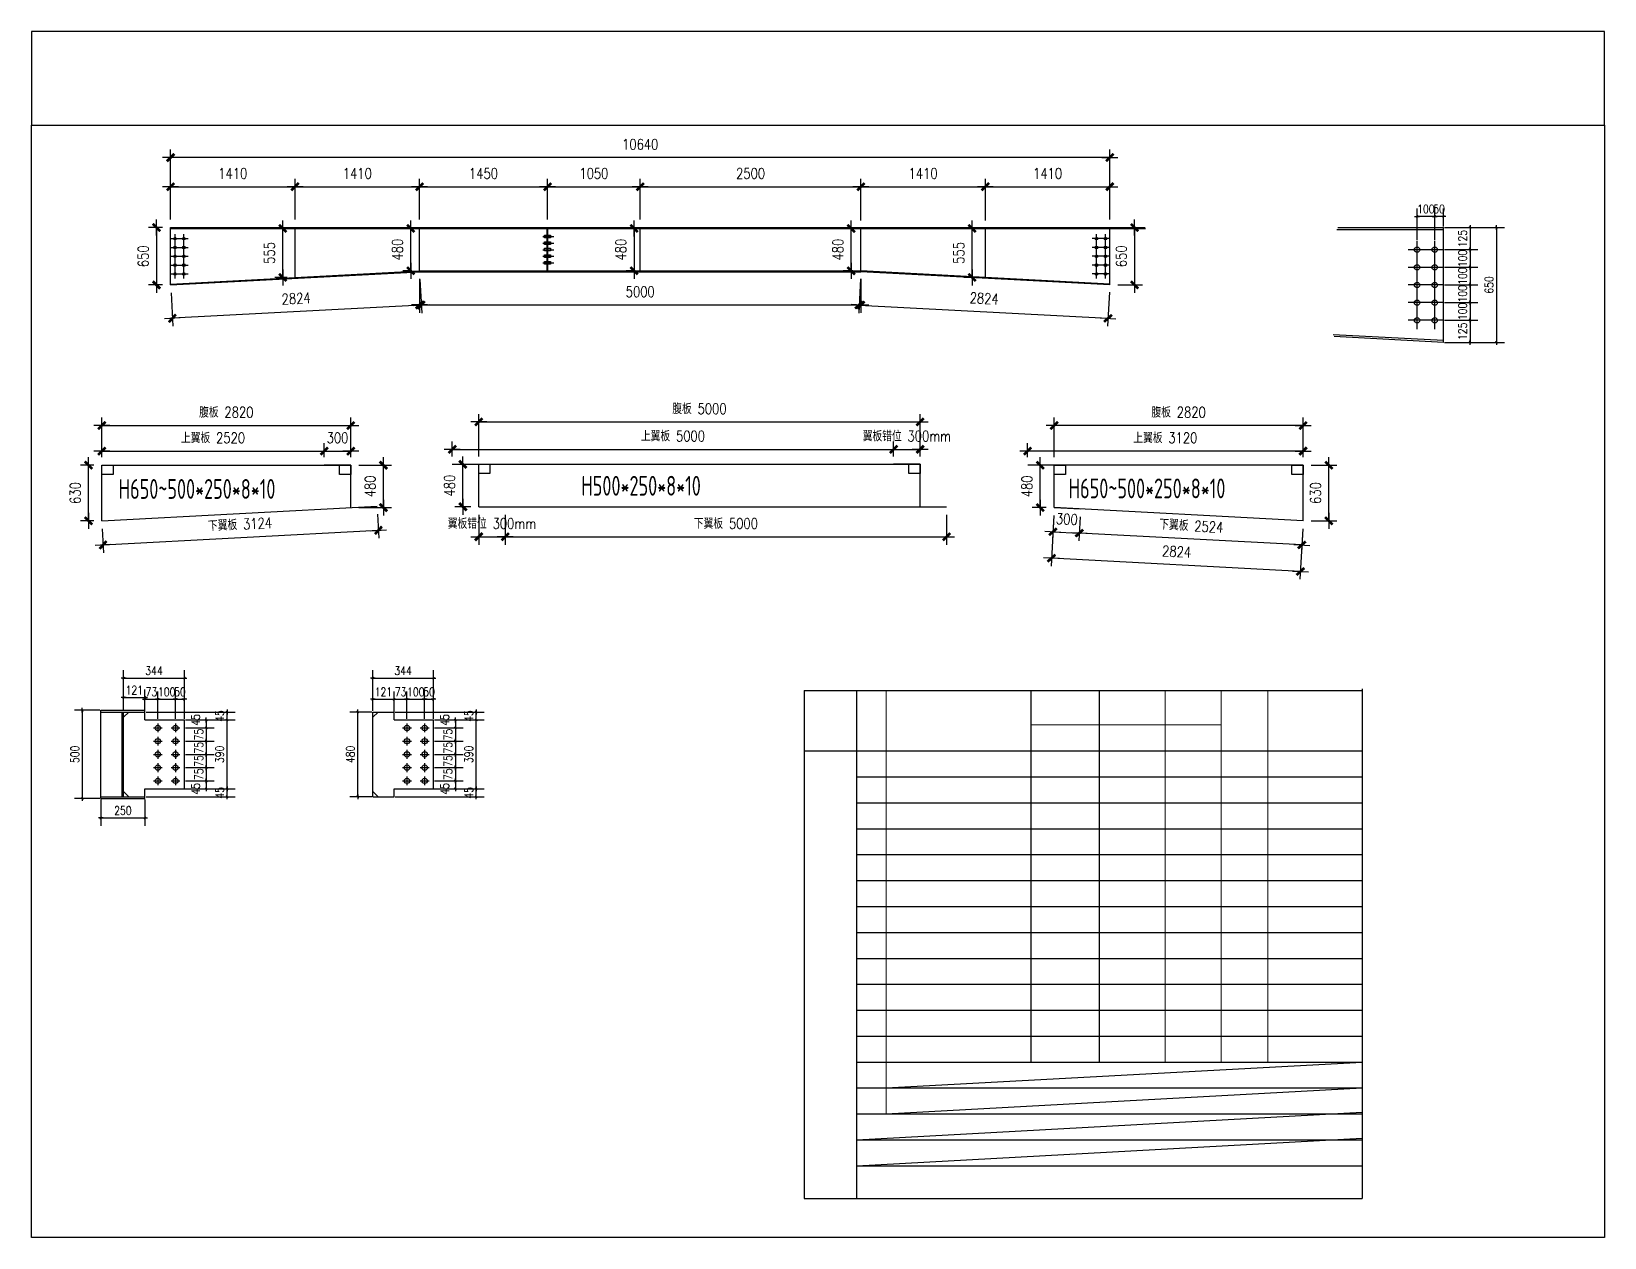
# Model space of a CAD drawing. Header units: millimetres. Extents: x 2287919 to 2522484, y -1845182 to -1736911.
# Drawn here: x 2486844 to 2504664, y -1812912 to -1799252 of the extents above; entities that cross this region are included whole.
import ezdxf

# ---------------------------------------------------------------- set-up
doc = ezdxf.new("R2010")
doc.units = ezdxf.units.MM
doc.header["$LTSCALE"] = 1000
doc.header["$PDMODE"] = 34
doc.layers.add('钢架', color=7, linetype='Continuous', lineweight=25)
doc.styles.add('DIM_FONT', font='simplex.shx', dxfattribs={"width": 0.8, "bigfont": 'hztxt.shx'})
doc.styles.add('TSSD_Label', font='Tssdeng.shx', dxfattribs={"width": 0.7, "bigfont": 'hztxt.shx'})
doc.dimstyles.new('WGH(1)', dxfattribs={"dimscale": 1.2, "dimtxt": 100, "dimasz": 0.5, "dimexe": 75, "dimexo": 75, "dimgap": 75, "dimtad": 1, "dimdec": 0, "dimzin": 0, "dimdsep": 46, "dimtxsty": 'DIM_FONT', "dimblk1": '_DIMX', "dimblk2": '_DIMX', "dimsah": 1, "dimcen": 0.09, "dimclrd": 3, "dimclre": 3, "dimclrt": 7, "dimadec": 0, "dimazin": 0, "dimtfac": 1, "dimtdec": 0, "dimtix": 1, "dimtmove": 2, "dimatfit": 3, "dimldrblk": '_DIMX', "dimfxl": 1, "dimtolj": 1, "dimtzin": 0, "dimarcsym": 0})

msp = doc.modelspace()

# ---------------------------------------------------------------- texts
at = {"color": 0, "style": 'TSSD_Label', "width": 0.7}
for s, p in [('H650~500*250*8*10', (2487831.5, -1804545.7)), ('H500*250*8*10', (2493072.8, -1804509.7)), ('H650~500*250*8*10', (2498592.8, -1804539.7))]:
    msp.add_text(s, height=224.347, dxfattribs=at).set_placement(p)

# ---------------------------------------------------------------- blocks, each defined once
blk = doc.blocks.new('_DIMX')
blk.add_line((-150, 0), (150, 0))
at = {"const_width": 50}
blk.add_lwpolyline([(-70, -70), (70, 70)], dxfattribs=at)
blk = doc.blocks.new('*D1190')
at = {"color": 3, "lineweight": -2}
for p, q in [((2488330, -1801473), (2488170, -1801473)), ((2488260, -1801474), (2488260, -1802123)), ((2488330, -1802123), (2488170, -1802123))]:
    blk.add_line(p, q, dxfattribs=at)
at = {"layer": 'Defpoints', "color": 0}
for p in [(2488420, -1801473), (2488260, -1802123), (2488420, -1802123)]:
    blk.add_point(p, dxfattribs=at)
at = {"color": 3, "lineweight": -2, "xscale": 0.6, "yscale": 0.6, "zscale": 0.6}
for p, rotation in [((2488260, -1801473), 90), ((2488260, -1802123), 270)]:
    blk.add_blockref('_DIMX', p, dxfattribs=dict(at, rotation=rotation))
at = {"color": 7, "insert": (2488110, -1801798), "char_height": 120, "attachment_point": 5, "rotation": 90, "style": 'DIM_FONT'}
blk.add_mtext('\\A1;650', dxfattribs=at)
blk = doc.blocks.new('*D1191')
at = {"color": 3, "lineweight": -2}
for p, q in [((2488420, -1801380), (2488420, -1800920)), ((2488420.6, -1801010), (2489829.4, -1801010)), ((2489830, -1801380), (2489830, -1800920))]:
    blk.add_line(p, q, dxfattribs=at)
at = {"layer": 'Defpoints', "color": 0}
for p in [(2489830, -1801010), (2488420, -1801470), (2489830, -1801470)]:
    blk.add_point(p, dxfattribs=at)
at = {"color": 3, "lineweight": -2, "xscale": 0.6, "yscale": 0.6, "zscale": 0.6, "rotation": 180}
blk.add_blockref('_DIMX', (2488420, -1801010), dxfattribs=at)
at = {"color": 3, "lineweight": -2, "xscale": 0.6, "yscale": 0.6, "zscale": 0.6}
blk.add_blockref('_DIMX', (2489830, -1801010), dxfattribs=at)
at = {"color": 7, "insert": (2489125, -1800860), "char_height": 120, "attachment_point": 5, "style": 'DIM_FONT'}
blk.add_mtext('\\A1;1410', dxfattribs=at)
blk = doc.blocks.new('*D1192')
at = {"color": 3, "lineweight": -2}
for p, q in [((2489830, -1801380), (2489830, -1800920)), ((2489831, -1801010), (2491239, -1801010)), ((2491240, -1801383), (2491240, -1800920))]:
    blk.add_line(p, q, dxfattribs=at)
at = {"layer": 'Defpoints', "color": 0}
for p in [(2491240, -1801010), (2489830, -1801470), (2491240, -1801473)]:
    blk.add_point(p, dxfattribs=at)
at = {"color": 3, "lineweight": -2, "xscale": 0.6, "yscale": 0.6, "zscale": 0.6, "rotation": 180}
blk.add_blockref('_DIMX', (2489830, -1801010), dxfattribs=at)
at = {"color": 3, "lineweight": -2, "xscale": 0.6, "yscale": 0.6, "zscale": 0.6}
blk.add_blockref('_DIMX', (2491240, -1801010), dxfattribs=at)
at = {"color": 7, "insert": (2490535, -1800860), "char_height": 120, "attachment_point": 5, "style": 'DIM_FONT'}
blk.add_mtext('\\A1;1410', dxfattribs=at)
blk = doc.blocks.new('*D1193')
at = {"color": 3, "lineweight": -2}
for p, q in [((2491240, -1801383), (2491240, -1800920)), ((2491241, -1801010), (2492689, -1801010)), ((2492690, -1801383), (2492690, -1800920))]:
    blk.add_line(p, q, dxfattribs=at)
at = {"layer": 'Defpoints', "color": 0}
for p in [(2492690, -1801010), (2491240, -1801473), (2492690, -1801473)]:
    blk.add_point(p, dxfattribs=at)
at = {"color": 3, "lineweight": -2, "xscale": 0.6, "yscale": 0.6, "zscale": 0.6, "rotation": 180}
blk.add_blockref('_DIMX', (2491240, -1801010), dxfattribs=at)
at = {"color": 3, "lineweight": -2, "xscale": 0.6, "yscale": 0.6, "zscale": 0.6}
blk.add_blockref('_DIMX', (2492690, -1801010), dxfattribs=at)
at = {"color": 7, "insert": (2491965, -1800860), "char_height": 120, "attachment_point": 5, "style": 'DIM_FONT'}
blk.add_mtext('\\A1;1450', dxfattribs=at)
blk = doc.blocks.new('*D1194')
at = {"color": 3, "lineweight": -2}
for p, q in [((2492690, -1801383), (2492690, -1800920)), ((2492691, -1801010), (2493739, -1801010)), ((2493740, -1801383), (2493740, -1800920))]:
    blk.add_line(p, q, dxfattribs=at)
at = {"layer": 'Defpoints', "color": 0}
for p in [(2493740, -1801010), (2492690, -1801473), (2493740, -1801473)]:
    blk.add_point(p, dxfattribs=at)
at = {"color": 3, "lineweight": -2, "xscale": 0.6, "yscale": 0.6, "zscale": 0.6, "rotation": 180}
blk.add_blockref('_DIMX', (2492690, -1801010), dxfattribs=at)
at = {"color": 3, "lineweight": -2, "xscale": 0.6, "yscale": 0.6, "zscale": 0.6}
blk.add_blockref('_DIMX', (2493740, -1801010), dxfattribs=at)
at = {"color": 7, "insert": (2493215, -1800860), "char_height": 120, "attachment_point": 5, "style": 'DIM_FONT'}
blk.add_mtext('\\A1;1050', dxfattribs=at)
blk = doc.blocks.new('*D1195')
at = {"color": 3, "lineweight": -2}
for p, q in [((2493740, -1801383), (2493740, -1800920)), ((2493741, -1801010), (2496239, -1801010)), ((2496240, -1801393), (2496240, -1800920))]:
    blk.add_line(p, q, dxfattribs=at)
at = {"layer": 'Defpoints', "color": 0}
for p in [(2496240, -1801010), (2493740, -1801473), (2496240, -1801483)]:
    blk.add_point(p, dxfattribs=at)
at = {"color": 3, "lineweight": -2, "xscale": 0.6, "yscale": 0.6, "zscale": 0.6, "rotation": 180}
blk.add_blockref('_DIMX', (2493740, -1801010), dxfattribs=at)
at = {"color": 3, "lineweight": -2, "xscale": 0.6, "yscale": 0.6, "zscale": 0.6}
blk.add_blockref('_DIMX', (2496240, -1801010), dxfattribs=at)
at = {"color": 7, "insert": (2494990, -1800860), "char_height": 120, "attachment_point": 5, "style": 'DIM_FONT'}
blk.add_mtext('\\A1;2500', dxfattribs=at)
blk = doc.blocks.new('*D1196')
at = {"color": 3, "lineweight": -2}
for p, q in [((2496240, -1801393), (2496240, -1800920)), ((2496241, -1801010), (2497649, -1801010)), ((2497650, -1801393), (2497650, -1800920))]:
    blk.add_line(p, q, dxfattribs=at)
at = {"layer": 'Defpoints', "color": 0}
for p in [(2497650, -1801010), (2496240, -1801483), (2497650, -1801483)]:
    blk.add_point(p, dxfattribs=at)
at = {"color": 3, "lineweight": -2, "xscale": 0.6, "yscale": 0.6, "zscale": 0.6, "rotation": 180}
blk.add_blockref('_DIMX', (2496240, -1801010), dxfattribs=at)
at = {"color": 3, "lineweight": -2, "xscale": 0.6, "yscale": 0.6, "zscale": 0.6}
blk.add_blockref('_DIMX', (2497650, -1801010), dxfattribs=at)
at = {"color": 7, "insert": (2496945, -1800860), "char_height": 120, "attachment_point": 5, "style": 'DIM_FONT'}
blk.add_mtext('\\A1;1410', dxfattribs=at)
blk = doc.blocks.new('*D1197')
at = {"color": 3, "lineweight": -2}
for p, q in [((2497650, -1801393), (2497650, -1800920)), ((2497651, -1801010), (2499059, -1801010)), ((2499060, -1801383), (2499060, -1800920))]:
    blk.add_line(p, q, dxfattribs=at)
at = {"layer": 'Defpoints', "color": 0}
for p in [(2499060, -1801010), (2497650, -1801483), (2499060, -1801473)]:
    blk.add_point(p, dxfattribs=at)
at = {"color": 3, "lineweight": -2, "xscale": 0.6, "yscale": 0.6, "zscale": 0.6, "rotation": 180}
blk.add_blockref('_DIMX', (2497650, -1801010), dxfattribs=at)
at = {"color": 3, "lineweight": -2, "xscale": 0.6, "yscale": 0.6, "zscale": 0.6}
blk.add_blockref('_DIMX', (2499060, -1801010), dxfattribs=at)
at = {"color": 7, "insert": (2498355, -1800860), "char_height": 120, "attachment_point": 5, "style": 'DIM_FONT'}
blk.add_mtext('\\A1;1410', dxfattribs=at)
blk = doc.blocks.new('*D1198')
at = {"color": 3, "lineweight": -2}
for p, q in [((2488420, -1801383), (2488420, -1800590)), ((2499059, -1800680), (2488421, -1800680)), ((2499060, -1801383), (2499060, -1800590))]:
    blk.add_line(p, q, dxfattribs=at)
at = {"layer": 'Defpoints', "color": 0}
for p in [(2488420, -1800680), (2488420, -1801473), (2499060, -1801473)]:
    blk.add_point(p, dxfattribs=at)
at = {"color": 3, "lineweight": -2, "xscale": 0.6, "yscale": 0.6, "zscale": 0.6, "rotation": 180}
blk.add_blockref('_DIMX', (2488420, -1800680), dxfattribs=at)
at = {"color": 3, "lineweight": -2, "xscale": 0.6, "yscale": 0.6, "zscale": 0.6}
blk.add_blockref('_DIMX', (2499060, -1800680), dxfattribs=at)
at = {"color": 7, "insert": (2493740, -1800530), "char_height": 120, "attachment_point": 5, "style": 'DIM_FONT'}
blk.add_mtext('\\A1;10640', dxfattribs=at)
blk = doc.blocks.new('*D1199')
at = {"color": 3, "lineweight": -2}
for p, q in [((2491245, -1802063), (2491265, -1802441)), ((2488425, -1802213), (2488445, -1802591)), ((2491259, -1802351), (2488441, -1802501))]:
    blk.add_line(p, q, dxfattribs=at)
at = {"layer": 'Defpoints', "color": 0}
for p in [(2488420, -1802123), (2491240, -1801973), (2488440, -1802501)]:
    blk.add_point(p, dxfattribs=at)
at = {"color": 3, "lineweight": -2, "xscale": 0.6, "yscale": 0.6, "zscale": 0.6}
for p, rotation in [((2491260, -1802351), 3.044778444193943), ((2488440, -1802501), 183.044778444194)]:
    blk.add_blockref('_DIMX', p, dxfattribs=dict(at, rotation=rotation))
at = {"color": 7, "insert": (2489842, -1802276), "char_height": 120, "attachment_point": 5, "rotation": 3.0448, "style": 'DIM_FONT'}
blk.add_mtext('\\A1;2824', dxfattribs=at)
blk = doc.blocks.new('*D1200')
at = {"color": 3, "lineweight": -2}
for p, q in [((2491240, -1802053), (2491240, -1802440)), ((2496240, -1802053), (2496240, -1802440)), ((2491241, -1802350), (2496239, -1802350))]:
    blk.add_line(p, q, dxfattribs=at)
at = {"layer": 'Defpoints', "color": 0}
for p in [(2491240, -1801963), (2496240, -1801963), (2496240, -1802350)]:
    blk.add_point(p, dxfattribs=at)
at = {"color": 3, "lineweight": -2, "xscale": 0.6, "yscale": 0.6, "zscale": 0.6, "rotation": 180}
blk.add_blockref('_DIMX', (2491240, -1802350), dxfattribs=at)
at = {"color": 3, "lineweight": -2, "xscale": 0.6, "yscale": 0.6, "zscale": 0.6}
blk.add_blockref('_DIMX', (2496240, -1802350), dxfattribs=at)
at = {"color": 7, "insert": (2493740, -1802200), "char_height": 120, "attachment_point": 5, "style": 'DIM_FONT'}
blk.add_mtext('\\A1;5000', dxfattribs=at)
blk = doc.blocks.new('*D1201')
at = {"color": 3, "lineweight": -2}
for p, q in [((2496235, -1802053), (2496215, -1802441)), ((2499055, -1802203), (2499035, -1802591)), ((2496220, -1802351), (2499039, -1802501))]:
    blk.add_line(p, q, dxfattribs=at)
at = {"layer": 'Defpoints', "color": 0}
for p in [(2496240, -1801963), (2499060, -1802113), (2499039, -1802501)]:
    blk.add_point(p, dxfattribs=at)
at = {"color": 3, "lineweight": -2, "xscale": 0.6, "yscale": 0.6, "zscale": 0.6}
for p, rotation in [((2496219, -1802351), 176.955221555815), ((2499039, -1802501), 356.9552215558149)]:
    blk.add_blockref('_DIMX', p, dxfattribs=dict(at, rotation=rotation))
at = {"color": 7, "insert": (2497637, -1802276), "char_height": 120, "attachment_point": 5, "rotation": 356.9552, "style": 'DIM_FONT'}
blk.add_mtext('\\A1;2824', dxfattribs=at)
blk = doc.blocks.new('*D1202')
at = {"color": 3, "lineweight": -2}
for p, q in [((2499150, -1801473), (2499430, -1801473)), ((2499340, -1801474), (2499340, -1802123)), ((2499150, -1802123), (2499430, -1802123))]:
    blk.add_line(p, q, dxfattribs=at)
at = {"layer": 'Defpoints', "color": 0}
for p in [(2499060, -1801473), (2499060, -1802123), (2499340, -1802123)]:
    blk.add_point(p, dxfattribs=at)
at = {"color": 3, "lineweight": -2, "xscale": 0.6, "yscale": 0.6, "zscale": 0.6}
for p, rotation in [((2499340, -1801473), 90), ((2499340, -1802123), 270)]:
    blk.add_blockref('_DIMX', p, dxfattribs=dict(at, rotation=rotation))
at = {"color": 7, "insert": (2499190, -1801798), "char_height": 120, "attachment_point": 5, "rotation": 90, "style": 'DIM_FONT'}
blk.add_mtext('\\A1;650', dxfattribs=at)
blk = doc.blocks.new('*D1203')
at = {"color": 3, "lineweight": -2}
for p, q in [((2489740, -1801483), (2489600, -1801483)), ((2489690, -1802038), (2489690, -1801484)), ((2489740, -1802038), (2489600, -1802038))]:
    blk.add_line(p, q, dxfattribs=at)
at = {"layer": 'Defpoints', "color": 0}
for p in [(2489690, -1801483), (2489830, -1801483), (2489830, -1802038)]:
    blk.add_point(p, dxfattribs=at)
at = {"color": 3, "lineweight": -2, "xscale": 0.6, "yscale": 0.6, "zscale": 0.6}
for p, rotation in [((2489690, -1801483), 90), ((2489690, -1802038), 270)]:
    blk.add_blockref('_DIMX', p, dxfattribs=dict(at, rotation=rotation))
at = {"color": 7, "insert": (2489540, -1801761), "char_height": 120, "attachment_point": 5, "rotation": 90, "style": 'DIM_FONT'}
blk.add_mtext('\\A1;555', dxfattribs=at)
blk = doc.blocks.new('*D1204')
at = {"color": 3, "lineweight": -2}
for p, q in [((2491150, -1801483), (2491050, -1801483)), ((2491140, -1801963), (2491140, -1801484)), ((2491150, -1801963), (2491050, -1801963))]:
    blk.add_line(p, q, dxfattribs=at)
at = {"layer": 'Defpoints', "color": 0}
for p in [(2491140, -1801483), (2491240, -1801483), (2491240, -1801963)]:
    blk.add_point(p, dxfattribs=at)
at = {"color": 3, "lineweight": -2, "xscale": 0.6, "yscale": 0.6, "zscale": 0.6}
for p, rotation in [((2491140, -1801483), 90), ((2491140, -1801963), 270)]:
    blk.add_blockref('_DIMX', p, dxfattribs=dict(at, rotation=rotation))
at = {"color": 7, "insert": (2490990, -1801723), "char_height": 120, "attachment_point": 5, "rotation": 90, "style": 'DIM_FONT'}
blk.add_mtext('\\A1;480', dxfattribs=at)
blk = doc.blocks.new('*D1205')
at = {"color": 3, "lineweight": -2}
for p, q in [((2493650, -1801483), (2493580, -1801483)), ((2493670, -1801484), (2493670, -1801963)), ((2493650, -1801963), (2493580, -1801963))]:
    blk.add_line(p, q, dxfattribs=at)
at = {"layer": 'Defpoints', "color": 0}
for p in [(2493740, -1801483), (2493670, -1801963), (2493740, -1801963)]:
    blk.add_point(p, dxfattribs=at)
at = {"color": 3, "lineweight": -2, "xscale": 0.6, "yscale": 0.6, "zscale": 0.6}
for p, rotation in [((2493670, -1801483), 90), ((2493670, -1801963), 270)]:
    blk.add_blockref('_DIMX', p, dxfattribs=dict(at, rotation=rotation))
at = {"color": 7, "insert": (2493520, -1801723), "char_height": 120, "attachment_point": 5, "rotation": 90, "style": 'DIM_FONT'}
blk.add_mtext('\\A1;480', dxfattribs=at)
blk = doc.blocks.new('*D1206')
at = {"color": 3, "lineweight": -2}
for p, q in [((2496150, -1801483), (2496040, -1801483)), ((2496130, -1801963), (2496130, -1801484)), ((2496150, -1801963), (2496040, -1801963))]:
    blk.add_line(p, q, dxfattribs=at)
at = {"layer": 'Defpoints', "color": 0}
for p in [(2496130, -1801483), (2496240, -1801483), (2496240, -1801963)]:
    blk.add_point(p, dxfattribs=at)
at = {"color": 3, "lineweight": -2, "xscale": 0.6, "yscale": 0.6, "zscale": 0.6}
for p, rotation in [((2496130, -1801483), 90), ((2496130, -1801963), 270)]:
    blk.add_blockref('_DIMX', p, dxfattribs=dict(at, rotation=rotation))
at = {"color": 7, "insert": (2495980, -1801723), "char_height": 120, "attachment_point": 5, "rotation": 90, "style": 'DIM_FONT'}
blk.add_mtext('\\A1;480', dxfattribs=at)
blk = doc.blocks.new('*D1207')
at = {"color": 3, "lineweight": -2}
for p, q in [((2497560, -1801483), (2497410, -1801483)), ((2497500, -1802038), (2497500, -1801484)), ((2497560, -1802038), (2497410, -1802038))]:
    blk.add_line(p, q, dxfattribs=at)
at = {"layer": 'Defpoints', "color": 0}
for p in [(2497500, -1801483), (2497650, -1801483), (2497650, -1802038)]:
    blk.add_point(p, dxfattribs=at)
at = {"color": 3, "lineweight": -2, "xscale": 0.6, "yscale": 0.6, "zscale": 0.6}
for p, rotation in [((2497500, -1801483), 90), ((2497500, -1802038), 270)]:
    blk.add_blockref('_DIMX', p, dxfattribs=dict(at, rotation=rotation))
at = {"color": 7, "insert": (2497350, -1801761), "char_height": 120, "attachment_point": 5, "rotation": 90, "style": 'DIM_FONT'}
blk.add_mtext('\\A1;555', dxfattribs=at)
blk = doc.blocks.new('*D1209')
at = {"color": 3, "lineweight": -2}
for p, q in [((2487551, -1804165), (2487400, -1804165)), ((2487490, -1804794), (2487490, -1804165)), ((2487551, -1804795), (2487400, -1804795))]:
    blk.add_line(p, q, dxfattribs=at)
at = {"layer": 'Defpoints', "color": 0}
for p in [(2487490, -1804165), (2487641, -1804165), (2487641, -1804795)]:
    blk.add_point(p, dxfattribs=at)
at = {"color": 3, "lineweight": -2, "xscale": 0.6, "yscale": 0.6, "zscale": 0.6}
for p, rotation in [((2487490, -1804165), 90), ((2487490, -1804795), 270)]:
    blk.add_blockref('_DIMX', p, dxfattribs=dict(at, rotation=rotation))
at = {"color": 7, "insert": (2487340, -1804480), "char_height": 120, "attachment_point": 5, "rotation": 90, "style": 'DIM_FONT'}
blk.add_mtext('\\A1;630', dxfattribs=at)
blk = doc.blocks.new('*D1210')
at = {"color": 3, "lineweight": -2}
for p, q in [((2487641, -1804075), (2487641, -1803625)), ((2487641, -1803715), (2490460, -1803715)), ((2490461, -1804075), (2490461, -1803625))]:
    blk.add_line(p, q, dxfattribs=at)
at = {"layer": 'Defpoints', "color": 0}
for p in [(2490461, -1803715), (2487641, -1804165), (2490461, -1804165)]:
    blk.add_point(p, dxfattribs=at)
at = {"color": 3, "lineweight": -2, "xscale": 0.6, "yscale": 0.6, "zscale": 0.6, "rotation": 180}
blk.add_blockref('_DIMX', (2487641, -1803715), dxfattribs=at)
at = {"color": 3, "lineweight": -2, "xscale": 0.6, "yscale": 0.6, "zscale": 0.6}
blk.add_blockref('_DIMX', (2490461, -1803715), dxfattribs=at)
at = {"color": 7, "insert": (2489051, -1803565), "char_height": 120, "attachment_point": 5, "style": 'DIM_FONT'}
blk.add_mtext('\\A1;腹板 2820', dxfattribs=at)
blk = doc.blocks.new('*D1211')
at = {"color": 3, "lineweight": -2}
for p, q in [((2490765, -1804719), (2490779, -1804992)), ((2487645, -1804884), (2487660, -1805157)), ((2487656, -1805068), (2490774, -1804902))]:
    blk.add_line(p, q, dxfattribs=at)
at = {"layer": 'Defpoints', "color": 0}
for p in [(2490760, -1804629), (2487641, -1804795), (2490775, -1804902)]:
    blk.add_point(p, dxfattribs=at)
at = {"color": 3, "lineweight": -2, "xscale": 0.6, "yscale": 0.6, "zscale": 0.6}
for p, rotation in [((2490775, -1804902), 3.044778444186358), ((2487655, -1805068), 183.0447784441864)]:
    blk.add_blockref('_DIMX', p, dxfattribs=dict(at, rotation=rotation))
at = {"color": 7, "insert": (2489207, -1804835), "char_height": 120, "attachment_point": 5, "rotation": 3.0448, "style": 'DIM_FONT'}
blk.add_mtext('\\A1;下翼板 3124', dxfattribs=at)
blk = doc.blocks.new('*D1212')
at = {"color": 3, "lineweight": -2}
for p, q in [((2490551, -1804165), (2490921, -1804165)), ((2490831, -1804644), (2490831, -1804165)), ((2490551, -1804645), (2490921, -1804645))]:
    blk.add_line(p, q, dxfattribs=at)
at = {"layer": 'Defpoints', "color": 0}
for p in [(2490461, -1804165), (2490831, -1804165), (2490461, -1804645)]:
    blk.add_point(p, dxfattribs=at)
at = {"color": 3, "lineweight": -2, "xscale": 0.6, "yscale": 0.6, "zscale": 0.6}
for p, rotation in [((2490831, -1804165), 90), ((2490831, -1804645), 270)]:
    blk.add_blockref('_DIMX', p, dxfattribs=dict(at, rotation=rotation))
at = {"color": 7, "insert": (2490681, -1804405), "char_height": 120, "attachment_point": 5, "rotation": 90, "style": 'DIM_FONT'}
blk.add_mtext('\\A1;480', dxfattribs=at)
blk = doc.blocks.new('*D1213')
at = {"color": 3, "lineweight": -2}
for p, q in [((2487641, -1804075), (2487641, -1803915)), ((2490161, -1804075), (2490161, -1803915)), ((2487641, -1804005), (2490160, -1804005))]:
    blk.add_line(p, q, dxfattribs=at)
at = {"layer": 'Defpoints', "color": 0}
for p in [(2490161, -1804005), (2487641, -1804165), (2490161, -1804165)]:
    blk.add_point(p, dxfattribs=at)
at = {"color": 3, "lineweight": -2, "xscale": 0.6, "yscale": 0.6, "zscale": 0.6, "rotation": 180}
blk.add_blockref('_DIMX', (2487641, -1804005), dxfattribs=at)
at = {"color": 3, "lineweight": -2, "xscale": 0.6, "yscale": 0.6, "zscale": 0.6}
blk.add_blockref('_DIMX', (2490161, -1804005), dxfattribs=at)
at = {"color": 7, "insert": (2488901, -1803855), "char_height": 120, "attachment_point": 5, "style": 'DIM_FONT'}
blk.add_mtext('\\A1;上翼板 2520', dxfattribs=at)
blk = doc.blocks.new('*D1214')
at = {"color": 3, "lineweight": -2}
for p, q in [((2490161, -1804075), (2490161, -1803915)), ((2490461, -1804075), (2490461, -1803915)), ((2490160, -1804005), (2490159, -1804005)), ((2490161, -1804005), (2490461, -1804005)), ((2490461, -1804005), (2490462, -1804005))]:
    blk.add_line(p, q, dxfattribs=at)
at = {"layer": 'Defpoints', "color": 0}
for p in [(2490461, -1804005), (2490161, -1804165), (2490461, -1804165)]:
    blk.add_point(p, dxfattribs=at)
at = {"color": 3, "lineweight": -2, "xscale": 0.6, "yscale": 0.6, "zscale": 0.6}
blk.add_blockref('_DIMX', (2490161, -1804005), dxfattribs=at)
at = {"color": 3, "lineweight": -2, "xscale": 0.6, "yscale": 0.6, "zscale": 0.6, "rotation": 180}
blk.add_blockref('_DIMX', (2490461, -1804005), dxfattribs=at)
at = {"color": 7, "insert": (2490311, -1803855), "char_height": 120, "attachment_point": 5, "style": 'DIM_FONT'}
blk.add_mtext('\\A1;300', dxfattribs=at)
blk = doc.blocks.new('*D1215')
at = {"color": 3, "lineweight": -2}
for p, q in [((2491821, -1804155), (2491641, -1804155)), ((2491731, -1804634), (2491731, -1804155)), ((2491821, -1804635), (2491641, -1804635))]:
    blk.add_line(p, q, dxfattribs=at)
at = {"layer": 'Defpoints', "color": 0}
for p in [(2491731, -1804155), (2491911, -1804155), (2491911, -1804635)]:
    blk.add_point(p, dxfattribs=at)
at = {"color": 3, "lineweight": -2, "xscale": 0.6, "yscale": 0.6, "zscale": 0.6}
for p, rotation in [((2491731, -1804155), 90), ((2491731, -1804635), 270)]:
    blk.add_blockref('_DIMX', p, dxfattribs=dict(at, rotation=rotation))
at = {"color": 7, "insert": (2491581, -1804395), "char_height": 120, "attachment_point": 5, "rotation": 90, "style": 'DIM_FONT'}
blk.add_mtext('\\A1;480', dxfattribs=at)
blk = doc.blocks.new('*D1216')
at = {"color": 3, "lineweight": -2}
for p, q in [((2501339, -1804165), (2501631, -1804165)), ((2501541, -1804794), (2501541, -1804165)), ((2501339, -1804795), (2501631, -1804795))]:
    blk.add_line(p, q, dxfattribs=at)
at = {"layer": 'Defpoints', "color": 0}
for p in [(2501249, -1804165), (2501541, -1804165), (2501249, -1804795)]:
    blk.add_point(p, dxfattribs=at)
at = {"color": 3, "lineweight": -2, "xscale": 0.6, "yscale": 0.6, "zscale": 0.6}
for p, rotation in [((2501541, -1804165), 90), ((2501541, -1804795), 270)]:
    blk.add_blockref('_DIMX', p, dxfattribs=dict(at, rotation=rotation))
at = {"color": 7, "insert": (2501391, -1804480), "char_height": 120, "attachment_point": 5, "rotation": 90, "style": 'DIM_FONT'}
blk.add_mtext('\\A1;630', dxfattribs=at)
blk = doc.blocks.new('*D1217')
at = {"color": 3, "lineweight": -2}
for p, q in [((2498429, -1804075), (2498429, -1803625)), ((2501249, -1803715), (2498430, -1803715)), ((2501249, -1804075), (2501249, -1803625))]:
    blk.add_line(p, q, dxfattribs=at)
at = {"layer": 'Defpoints', "color": 0}
for p in [(2498429, -1803715), (2498429, -1804165), (2501249, -1804165)]:
    blk.add_point(p, dxfattribs=at)
at = {"color": 3, "lineweight": -2, "xscale": 0.6, "yscale": 0.6, "zscale": 0.6}
for p, rotation in [((2498429, -1803715), 180.0000000000047), ((2501249, -1803715), 4.716227408607665e-12)]:
    blk.add_blockref('_DIMX', p, dxfattribs=dict(at, rotation=rotation))
at = {"color": 7, "insert": (2499839, -1803565), "char_height": 120, "attachment_point": 5, "style": 'DIM_FONT'}
blk.add_mtext('\\A1;腹板 2820', dxfattribs=at)
blk = doc.blocks.new('*D1218')
at = {"color": 3, "lineweight": -2}
for p, q in [((2498724, -1804750), (2498710, -1805023)), ((2501234, -1805068), (2498715, -1804934)), ((2501245, -1804884), (2501230, -1805157))]:
    blk.add_line(p, q, dxfattribs=at)
at = {"layer": 'Defpoints', "color": 0}
for p in [(2498729, -1804661), (2501249, -1804795), (2498714, -1804934)]:
    blk.add_point(p, dxfattribs=at)
at = {"color": 3, "lineweight": -2, "xscale": 0.6, "yscale": 0.6, "zscale": 0.6}
for p, rotation in [((2498714, -1804934), 176.9552215558072), ((2501235, -1805068), 356.9552215558072)]:
    blk.add_blockref('_DIMX', p, dxfattribs=dict(at, rotation=rotation))
at = {"color": 7, "insert": (2499983, -1804851), "char_height": 120, "attachment_point": 5, "rotation": 356.9552, "style": 'DIM_FONT'}
blk.add_mtext('\\A1;下翼板 2524', dxfattribs=at)
blk = doc.blocks.new('*D1219')
at = {"color": 3, "lineweight": -2}
for p, q in [((2498339, -1804165), (2498181, -1804165)), ((2498271, -1804644), (2498271, -1804165)), ((2498339, -1804645), (2498181, -1804645))]:
    blk.add_line(p, q, dxfattribs=at)
at = {"layer": 'Defpoints', "color": 0}
for p in [(2498271, -1804165), (2498429, -1804165), (2498429, -1804645)]:
    blk.add_point(p, dxfattribs=at)
at = {"color": 3, "lineweight": -2, "xscale": 0.6, "yscale": 0.6, "zscale": 0.6}
for p, rotation in [((2498271, -1804165), 90), ((2498271, -1804645), 270)]:
    blk.add_blockref('_DIMX', p, dxfattribs=dict(at, rotation=rotation))
at = {"color": 7, "insert": (2498121, -1804405), "char_height": 120, "attachment_point": 5, "rotation": 90, "style": 'DIM_FONT'}
blk.add_mtext('\\A1;480', dxfattribs=at)
blk = doc.blocks.new('*D1208')
at = {"color": 3, "lineweight": -2}
for p, q in [((2498129, -1804075), (2498129, -1803915)), ((2501249, -1804075), (2501249, -1803915)), ((2501249, -1804005), (2498130, -1804005))]:
    blk.add_line(p, q, dxfattribs=at)
at = {"layer": 'Defpoints', "color": 0}
for p in [(2498129, -1804005), (2498129, -1804165), (2501249, -1804165)]:
    blk.add_point(p, dxfattribs=at)
at = {"color": 3, "lineweight": -2, "xscale": 0.6, "yscale": 0.6, "zscale": 0.6, "rotation": 180}
blk.add_blockref('_DIMX', (2498129, -1804005), dxfattribs=at)
at = {"color": 3, "lineweight": -2, "xscale": 0.6, "yscale": 0.6, "zscale": 0.6}
blk.add_blockref('_DIMX', (2501249, -1804005), dxfattribs=at)
at = {"color": 7, "insert": (2499689, -1803855), "char_height": 120, "attachment_point": 5, "style": 'DIM_FONT'}
blk.add_mtext('\\A1;上翼板 3120', dxfattribs=at)
blk = doc.blocks.new('*D1220')
at = {"color": 3, "lineweight": -2}
for p, q in [((2491611, -1804065), (2491611, -1803895)), ((2496611, -1804065), (2496611, -1803895)), ((2491611, -1803985), (2496610, -1803985))]:
    blk.add_line(p, q, dxfattribs=at)
at = {"layer": 'Defpoints', "color": 0}
for p in [(2496611, -1803985), (2491611, -1804155), (2496611, -1804155)]:
    blk.add_point(p, dxfattribs=at)
at = {"color": 3, "lineweight": -2, "xscale": 0.6, "yscale": 0.6, "zscale": 0.6, "rotation": 180}
blk.add_blockref('_DIMX', (2491611, -1803985), dxfattribs=at)
at = {"color": 3, "lineweight": -2, "xscale": 0.6, "yscale": 0.6, "zscale": 0.6}
blk.add_blockref('_DIMX', (2496611, -1803985), dxfattribs=at)
at = {"color": 7, "insert": (2494111, -1803835), "char_height": 120, "attachment_point": 5, "style": 'DIM_FONT'}
blk.add_mtext('\\A1;上翼板 5000', dxfattribs=at)
blk = doc.blocks.new('*D1221')
at = {"color": 3, "lineweight": -2}
for p, q in [((2496611, -1804065), (2496611, -1803895)), ((2496911, -1804065), (2496911, -1803895)), ((2496610, -1803985), (2496609, -1803985)), ((2496611, -1803985), (2496911, -1803985)), ((2496911, -1803985), (2496912, -1803985))]:
    blk.add_line(p, q, dxfattribs=at)
at = {"layer": 'Defpoints', "color": 0}
for p in [(2496911, -1803985), (2496611, -1804155), (2496911, -1804155)]:
    blk.add_point(p, dxfattribs=at)
at = {"color": 3, "lineweight": -2, "xscale": 0.6, "yscale": 0.6, "zscale": 0.6}
blk.add_blockref('_DIMX', (2496611, -1803985), dxfattribs=at)
at = {"color": 3, "lineweight": -2, "xscale": 0.6, "yscale": 0.6, "zscale": 0.6, "rotation": 180}
blk.add_blockref('_DIMX', (2496911, -1803985), dxfattribs=at)
at = {"color": 7, "insert": (2496761, -1803835), "char_height": 120, "attachment_point": 5, "style": 'DIM_FONT'}
blk.add_mtext('\\A1;翼板错位 300mm', dxfattribs=at)
blk = doc.blocks.new('*D1222')
at = {"color": 3, "lineweight": -2}
for p, q in [((2491911, -1804065), (2491911, -1803585)), ((2491911, -1803675), (2496910, -1803675)), ((2496911, -1804065), (2496911, -1803585))]:
    blk.add_line(p, q, dxfattribs=at)
at = {"layer": 'Defpoints', "color": 0}
for p in [(2496911, -1803675), (2491911, -1804155), (2496911, -1804155)]:
    blk.add_point(p, dxfattribs=at)
at = {"color": 3, "lineweight": -2, "xscale": 0.6, "yscale": 0.6, "zscale": 0.6, "rotation": 180}
blk.add_blockref('_DIMX', (2491911, -1803675), dxfattribs=at)
at = {"color": 3, "lineweight": -2, "xscale": 0.6, "yscale": 0.6, "zscale": 0.6}
blk.add_blockref('_DIMX', (2496911, -1803675), dxfattribs=at)
at = {"color": 7, "insert": (2494411, -1803525), "char_height": 120, "attachment_point": 5, "style": 'DIM_FONT'}
blk.add_mtext('\\A1;腹板 5000', dxfattribs=at)
blk = doc.blocks.new('*D1223')
at = {"color": 3, "lineweight": -2}
for p, q in [((2491911, -1804725), (2491911, -1805065)), ((2492211, -1804725), (2492211, -1805065)), ((2491910, -1804975), (2491909, -1804975)), ((2491911, -1804975), (2492211, -1804975)), ((2492211, -1804975), (2492212, -1804975))]:
    blk.add_line(p, q, dxfattribs=at)
at = {"layer": 'Defpoints', "color": 0}
for p in [(2491911, -1804635), (2492211, -1804635), (2492211, -1804975)]:
    blk.add_point(p, dxfattribs=at)
at = {"color": 3, "lineweight": -2, "xscale": 0.6, "yscale": 0.6, "zscale": 0.6}
blk.add_blockref('_DIMX', (2491911, -1804975), dxfattribs=at)
at = {"color": 3, "lineweight": -2, "xscale": 0.6, "yscale": 0.6, "zscale": 0.6, "rotation": 180}
blk.add_blockref('_DIMX', (2492211, -1804975), dxfattribs=at)
at = {"color": 7, "insert": (2492061, -1804825), "char_height": 120, "attachment_point": 5, "style": 'DIM_FONT'}
blk.add_mtext('\\A1;翼板错位 300mm', dxfattribs=at)
blk = doc.blocks.new('*D1224')
at = {"color": 3, "lineweight": -2}
for p, q in [((2492211, -1804725), (2492211, -1805065)), ((2497211, -1804725), (2497211, -1805065)), ((2492211, -1804975), (2497210, -1804975))]:
    blk.add_line(p, q, dxfattribs=at)
at = {"layer": 'Defpoints', "color": 0}
for p in [(2492211, -1804635), (2497211, -1804635), (2497211, -1804975)]:
    blk.add_point(p, dxfattribs=at)
at = {"color": 3, "lineweight": -2, "xscale": 0.6, "yscale": 0.6, "zscale": 0.6, "rotation": 180}
blk.add_blockref('_DIMX', (2492211, -1804975), dxfattribs=at)
at = {"color": 3, "lineweight": -2, "xscale": 0.6, "yscale": 0.6, "zscale": 0.6}
blk.add_blockref('_DIMX', (2497211, -1804975), dxfattribs=at)
at = {"color": 7, "insert": (2494711, -1804825), "char_height": 120, "attachment_point": 5, "style": 'DIM_FONT'}
blk.add_mtext('\\A1;下翼板 5000', dxfattribs=at)
blk = doc.blocks.new('*D1225')
at = {"color": 3, "lineweight": -2}
for p, q in [((2498425, -1804734), (2498394, -1805307)), ((2501245, -1804884), (2501214, -1805457)), ((2501218, -1805368), (2498400, -1805218))]:
    blk.add_line(p, q, dxfattribs=at)
at = {"layer": 'Defpoints', "color": 0}
for p in [(2498429, -1804645), (2501249, -1804795), (2498399, -1805218)]:
    blk.add_point(p, dxfattribs=at)
at = {"color": 3, "lineweight": -2, "xscale": 0.6, "yscale": 0.6, "zscale": 0.6}
for p, rotation in [((2498399, -1805218), 176.9552215558065), ((2501219, -1805368), 356.9552215558065)]:
    blk.add_blockref('_DIMX', p, dxfattribs=dict(at, rotation=rotation))
at = {"color": 7, "insert": (2499817, -1805143), "char_height": 120, "attachment_point": 5, "rotation": 356.9552, "style": 'DIM_FONT'}
blk.add_mtext('\\A1;2824', dxfattribs=at)
blk = doc.blocks.new('*D1226')
at = {"color": 3, "lineweight": -2}
for p, q in [((2498425, -1804734), (2498410, -1805007)), ((2498724, -1804750), (2498710, -1805023)), ((2498414, -1804918), (2498414, -1804918)), ((2498415, -1804918), (2498714, -1804934)), ((2498715, -1804934), (2498716, -1804934))]:
    blk.add_line(p, q, dxfattribs=at)
at = {"layer": 'Defpoints', "color": 0}
for p in [(2498429, -1804645), (2498729, -1804661), (2498714, -1804934)]:
    blk.add_point(p, dxfattribs=at)
at = {"color": 3, "lineweight": -2, "xscale": 0.6, "yscale": 0.6, "zscale": 0.6}
for p, rotation in [((2498415, -1804918), 356.9552215558013), ((2498714, -1804934), 176.9552215558013)]:
    blk.add_blockref('_DIMX', p, dxfattribs=dict(at, rotation=rotation))
at = {"color": 7, "insert": (2498573, -1804776), "char_height": 120, "attachment_point": 5, "rotation": 356.9552, "style": 'DIM_FONT'}
blk.add_mtext('\\A1;300', dxfattribs=at)
blk = doc.blocks.new('*D1239')
at = {"color": 3, "lineweight": -2}
for p, q in [((2487888, -1806948), (2487888, -1806706)), ((2488130, -1806928), (2488130, -1806706)), ((2487888, -1806796), (2488130, -1806796))]:
    blk.add_line(p, q, dxfattribs=at)
at = {"layer": 'Defpoints', "color": 0}
for p in [(2488130, -1806796), (2488130, -1806940), (2487888, -1806960)]:
    blk.add_point(p, dxfattribs=at)
at = {"color": 3, "lineweight": -2, "xscale": 0.18, "yscale": 0.18, "zscale": 0.18, "rotation": 180}
blk.add_blockref('_DIMX', (2487888, -1806796), dxfattribs=at)
at = {"color": 3, "lineweight": -2, "xscale": 0.18, "yscale": 0.18, "zscale": 0.18}
blk.add_blockref('_DIMX', (2488130, -1806796), dxfattribs=at)
at = {"color": 7, "insert": (2488009, -1806712), "char_height": 96, "attachment_point": 5, "style": 'DIM_FONT'}
blk.add_mtext('\\A1;121', dxfattribs=at)
blk = doc.blocks.new('*D1240')
at = {"color": 3, "lineweight": -2}
for p, q in [((2488130, -1806948), (2488130, -1806726)), ((2488276, -1807038), (2488276, -1806726)), ((2488130, -1806816), (2488130, -1806816)), ((2488130, -1806816), (2488276, -1806816)), ((2488276, -1806816), (2488276, -1806816))]:
    blk.add_line(p, q, dxfattribs=at)
at = {"layer": 'Defpoints', "color": 0}
for p in [(2488276, -1806816), (2488130, -1806960), (2488276, -1807050)]:
    blk.add_point(p, dxfattribs=at)
at = {"color": 3, "lineweight": -2, "xscale": 0.18, "yscale": 0.18, "zscale": 0.18}
blk.add_blockref('_DIMX', (2488130, -1806816), dxfattribs=at)
at = {"color": 3, "lineweight": -2, "xscale": 0.18, "yscale": 0.18, "zscale": 0.18, "rotation": 180}
blk.add_blockref('_DIMX', (2488276, -1806816), dxfattribs=at)
at = {"color": 7, "insert": (2488203, -1806732), "char_height": 96, "attachment_point": 5, "style": 'DIM_FONT'}
blk.add_mtext('\\A1;73', dxfattribs=at)
blk = doc.blocks.new('*D1231')
at = {"color": 3, "lineweight": -2}
for p, q in [((2488276, -1807038), (2488276, -1806726)), ((2488476, -1807038), (2488476, -1806726)), ((2488276, -1806816), (2488276, -1806816)), ((2488276, -1806816), (2488476, -1806816)), ((2488476, -1806816), (2488476, -1806816))]:
    blk.add_line(p, q, dxfattribs=at)
at = {"layer": 'Defpoints', "color": 0}
for p in [(2488476, -1806816), (2488276, -1807050), (2488476, -1807050)]:
    blk.add_point(p, dxfattribs=at)
at = {"color": 3, "lineweight": -2, "xscale": 0.18, "yscale": 0.18, "zscale": 0.18}
blk.add_blockref('_DIMX', (2488276, -1806816), dxfattribs=at)
at = {"color": 3, "lineweight": -2, "xscale": 0.18, "yscale": 0.18, "zscale": 0.18, "rotation": 180}
blk.add_blockref('_DIMX', (2488476, -1806816), dxfattribs=at)
at = {"color": 7, "insert": (2488376, -1806732), "char_height": 96, "attachment_point": 5, "style": 'DIM_FONT'}
blk.add_mtext('\\A1;100', dxfattribs=at)
blk = doc.blocks.new('*D1241')
at = {"color": 3, "lineweight": -2}
for p, q in [((2488476, -1807038), (2488476, -1806726)), ((2488576, -1807038), (2488576, -1806726)), ((2488476, -1806816), (2488476, -1806816)), ((2488476, -1806816), (2488576, -1806816)), ((2488576, -1806816), (2488576, -1806816))]:
    blk.add_line(p, q, dxfattribs=at)
at = {"layer": 'Defpoints', "color": 0}
for p in [(2488576, -1806816), (2488476, -1807050), (2488576, -1807050)]:
    blk.add_point(p, dxfattribs=at)
at = {"color": 3, "lineweight": -2, "xscale": 0.18, "yscale": 0.18, "zscale": 0.18}
blk.add_blockref('_DIMX', (2488476, -1806816), dxfattribs=at)
at = {"color": 3, "lineweight": -2, "xscale": 0.18, "yscale": 0.18, "zscale": 0.18, "rotation": 180}
blk.add_blockref('_DIMX', (2488576, -1806816), dxfattribs=at)
at = {"color": 7, "insert": (2488526, -1806732), "char_height": 96, "attachment_point": 5, "style": 'DIM_FONT'}
blk.add_mtext('\\A1;50', dxfattribs=at)
blk = doc.blocks.new('*D1232')
at = {"color": 3, "lineweight": -2}
for p, q in [((2488588, -1807050), (2488914, -1807050)), ((2488824, -1807050.18), (2488824, -1807139.82)), ((2488588, -1807140), (2488914, -1807140))]:
    blk.add_line(p, q, dxfattribs=at)
at = {"layer": 'Defpoints', "color": 0}
for p in [(2488576, -1807050), (2488576, -1807140), (2488824, -1807140)]:
    blk.add_point(p, dxfattribs=at)
at = {"color": 3, "lineweight": -2, "xscale": 0.18, "yscale": 0.18, "zscale": 0.18}
for p, rotation in [((2488824, -1807050), 90), ((2488824, -1807140), 270)]:
    blk.add_blockref('_DIMX', p, dxfattribs=dict(at, rotation=rotation))
at = {"color": 7, "insert": (2488704, -1807050), "char_height": 96, "attachment_point": 5, "rotation": 90, "style": 'DIM_FONT'}
blk.add_mtext('\\A1;45', dxfattribs=at)
blk = doc.blocks.new('*D1233')
at = {"color": 3, "lineweight": -2}
for p, q in [((2488588, -1807140), (2488914, -1807140)), ((2488588, -1807290), (2488914, -1807290)), ((2488824, -1807139.82), (2488824, -1807139.64)), ((2488824, -1807140), (2488824, -1807290)), ((2488824, -1807290.18), (2488824, -1807290.36))]:
    blk.add_line(p, q, dxfattribs=at)
at = {"layer": 'Defpoints', "color": 0}
for p in [(2488576, -1807140), (2488576, -1807290), (2488824, -1807290)]:
    blk.add_point(p, dxfattribs=at)
at = {"color": 3, "lineweight": -2, "xscale": 0.18, "yscale": 0.18, "zscale": 0.18}
for p, rotation in [((2488824, -1807140), 270), ((2488824, -1807290), 90)]:
    blk.add_blockref('_DIMX', p, dxfattribs=dict(at, rotation=rotation))
at = {"color": 7, "insert": (2488740, -1807215), "char_height": 96, "attachment_point": 5, "rotation": 90, "style": 'DIM_FONT'}
blk.add_mtext('\\A1;75', dxfattribs=at)
blk = doc.blocks.new('*D1234')
at = {"color": 3, "lineweight": -2}
for p, q in [((2488588, -1807290), (2488914, -1807290)), ((2488824, -1807289.82), (2488824, -1807289.64)), ((2488824, -1807290), (2488824, -1807440)), ((2488588, -1807440), (2488914, -1807440)), ((2488824, -1807440.18), (2488824, -1807440.36))]:
    blk.add_line(p, q, dxfattribs=at)
at = {"layer": 'Defpoints', "color": 0}
for p in [(2488576, -1807290), (2488576, -1807440), (2488824, -1807440)]:
    blk.add_point(p, dxfattribs=at)
at = {"color": 3, "lineweight": -2, "xscale": 0.18, "yscale": 0.18, "zscale": 0.18}
for p, rotation in [((2488824, -1807290), 270), ((2488824, -1807440), 90)]:
    blk.add_blockref('_DIMX', p, dxfattribs=dict(at, rotation=rotation))
at = {"color": 7, "insert": (2488740, -1807365), "char_height": 96, "attachment_point": 5, "rotation": 90, "style": 'DIM_FONT'}
blk.add_mtext('\\A1;75', dxfattribs=at)
blk = doc.blocks.new('*D1235')
at = {"color": 3, "lineweight": -2}
for p, q in [((2488588, -1807440), (2488914, -1807440)), ((2488824, -1807439.82), (2488824, -1807439.64)), ((2488824, -1807440), (2488824, -1807590)), ((2488588, -1807590), (2488914, -1807590)), ((2488824, -1807590.18), (2488824, -1807590.36))]:
    blk.add_line(p, q, dxfattribs=at)
at = {"layer": 'Defpoints', "color": 0}
for p in [(2488576, -1807440), (2488576, -1807590), (2488824, -1807590)]:
    blk.add_point(p, dxfattribs=at)
at = {"color": 3, "lineweight": -2, "xscale": 0.18, "yscale": 0.18, "zscale": 0.18}
for p, rotation in [((2488824, -1807440), 270), ((2488824, -1807590), 90)]:
    blk.add_blockref('_DIMX', p, dxfattribs=dict(at, rotation=rotation))
at = {"color": 7, "insert": (2488740, -1807515), "char_height": 96, "attachment_point": 5, "rotation": 90, "style": 'DIM_FONT'}
blk.add_mtext('\\A1;75', dxfattribs=at)
blk = doc.blocks.new('*D1236')
at = {"color": 3, "lineweight": -2}
for p, q in [((2488588, -1807590), (2488914, -1807590)), ((2488824, -1807589.82), (2488824, -1807589.64)), ((2488824, -1807590), (2488824, -1807740)), ((2488588, -1807740), (2488914, -1807740)), ((2488824, -1807740.18), (2488824, -1807740.36))]:
    blk.add_line(p, q, dxfattribs=at)
at = {"layer": 'Defpoints', "color": 0}
for p in [(2488576, -1807590), (2488576, -1807740), (2488824, -1807740)]:
    blk.add_point(p, dxfattribs=at)
at = {"color": 3, "lineweight": -2, "xscale": 0.18, "yscale": 0.18, "zscale": 0.18}
for p, rotation in [((2488824, -1807590), 270), ((2488824, -1807740), 90)]:
    blk.add_blockref('_DIMX', p, dxfattribs=dict(at, rotation=rotation))
at = {"color": 7, "insert": (2488740, -1807665), "char_height": 96, "attachment_point": 5, "rotation": 90, "style": 'DIM_FONT'}
blk.add_mtext('\\A1;75', dxfattribs=at)
blk = doc.blocks.new('*D1242')
at = {"color": 3, "lineweight": -2}
for p, q in [((2488588, -1807740), (2488914, -1807740)), ((2488588, -1807830), (2488914, -1807830)), ((2488824, -1807740.18), (2488824, -1807829.82))]:
    blk.add_line(p, q, dxfattribs=at)
at = {"layer": 'Defpoints', "color": 0}
for p in [(2488576, -1807740), (2488576, -1807830), (2488824, -1807830)]:
    blk.add_point(p, dxfattribs=at)
at = {"color": 3, "lineweight": -2, "xscale": 0.18, "yscale": 0.18, "zscale": 0.18}
for p, rotation in [((2488824, -1807740), 90), ((2488824, -1807830), 270)]:
    blk.add_blockref('_DIMX', p, dxfattribs=dict(at, rotation=rotation))
at = {"color": 7, "insert": (2488704, -1807830), "char_height": 96, "attachment_point": 5, "rotation": 90, "style": 'DIM_FONT'}
blk.add_mtext('\\A1;45', dxfattribs=at)
blk = doc.blocks.new('*D1237')
at = {"color": 3, "lineweight": -2}
for p, q in [((2487888, -1806948), (2487888, -1806486)), ((2487888, -1806576), (2488576, -1806576)), ((2488576, -1807038), (2488576, -1806486))]:
    blk.add_line(p, q, dxfattribs=at)
at = {"layer": 'Defpoints', "color": 0}
for p in [(2488576, -1806576), (2487888, -1806960), (2488576, -1807050)]:
    blk.add_point(p, dxfattribs=at)
at = {"color": 3, "lineweight": -2, "xscale": 0.18, "yscale": 0.18, "zscale": 0.18, "rotation": 180}
blk.add_blockref('_DIMX', (2487888, -1806576), dxfattribs=at)
at = {"color": 3, "lineweight": -2, "xscale": 0.18, "yscale": 0.18, "zscale": 0.18}
blk.add_blockref('_DIMX', (2488576, -1806576), dxfattribs=at)
at = {"color": 7, "insert": (2488232, -1806492), "char_height": 96, "attachment_point": 5, "style": 'DIM_FONT'}
blk.add_mtext('\\A1;344', dxfattribs=at)
blk = doc.blocks.new('*D1243')
at = {"color": 3, "lineweight": -2}
for p, q in [((2488142, -1807830), (2489150, -1807830)), ((2489060, -1807829.82), (2489060, -1807829.64)), ((2489060, -1807920), (2489060, -1807830)), ((2488142, -1807920), (2489150, -1807920)), ((2489060, -1807920.18), (2489060, -1807920.36))]:
    blk.add_line(p, q, dxfattribs=at)
at = {"layer": 'Defpoints', "color": 0}
for p in [(2488130, -1807830), (2489060, -1807830), (2488130, -1807920)]:
    blk.add_point(p, dxfattribs=at)
at = {"color": 3, "lineweight": -2, "xscale": 0.18, "yscale": 0.18, "zscale": 0.18}
for p, rotation in [((2489060, -1807830), 270), ((2489060, -1807920), 90)]:
    blk.add_blockref('_DIMX', p, dxfattribs=dict(at, rotation=rotation))
at = {"color": 7, "insert": (2488976, -1807875), "char_height": 96, "attachment_point": 5, "rotation": 90, "style": 'DIM_FONT'}
blk.add_mtext('\\A1;45', dxfattribs=at)
blk = doc.blocks.new('*D1244')
at = {"color": 3, "lineweight": -2}
for p, q in [((2488588, -1807050), (2489150, -1807050)), ((2489060, -1807829.82), (2489060, -1807050.18)), ((2488142, -1807830), (2489150, -1807830))]:
    blk.add_line(p, q, dxfattribs=at)
at = {"layer": 'Defpoints', "color": 0}
for p in [(2488576, -1807050), (2489060, -1807050), (2488130, -1807830)]:
    blk.add_point(p, dxfattribs=at)
at = {"color": 3, "lineweight": -2, "xscale": 0.18, "yscale": 0.18, "zscale": 0.18}
for p, rotation in [((2489060, -1807050), 90), ((2489060, -1807830), 270)]:
    blk.add_blockref('_DIMX', p, dxfattribs=dict(at, rotation=rotation))
at = {"color": 7, "insert": (2488976, -1807440), "char_height": 96, "attachment_point": 5, "rotation": 90, "style": 'DIM_FONT'}
blk.add_mtext('\\A1;390', dxfattribs=at)
blk = doc.blocks.new('*D1238')
at = {"color": 3, "lineweight": -2}
for p, q in [((2488142, -1806960), (2489150, -1806960)), ((2488588, -1807050), (2489150, -1807050)), ((2489060, -1806959.82), (2489060, -1806959.64)), ((2489060, -1807050), (2489060, -1806960)), ((2489060, -1807050.18), (2489060, -1807050.36))]:
    blk.add_line(p, q, dxfattribs=at)
at = {"layer": 'Defpoints', "color": 0}
for p in [(2488130, -1806960), (2488576, -1807050), (2489060, -1806960)]:
    blk.add_point(p, dxfattribs=at)
at = {"color": 3, "lineweight": -2, "xscale": 0.18, "yscale": 0.18, "zscale": 0.18}
for p, rotation in [((2489060, -1806960), 270), ((2489060, -1807050), 90)]:
    blk.add_blockref('_DIMX', p, dxfattribs=dict(at, rotation=rotation))
at = {"color": 7, "insert": (2488976, -1807005), "char_height": 96, "attachment_point": 5, "rotation": 90, "style": 'DIM_FONT'}
blk.add_mtext('\\A1;45', dxfattribs=at)
blk = doc.blocks.new('*D1245')
at = {"color": 3, "lineweight": -2}
for p, q in [((2487618, -1806940), (2487330, -1806940)), ((2487420, -1806940.18), (2487420, -1807939.82)), ((2487618, -1807940), (2487330, -1807940))]:
    blk.add_line(p, q, dxfattribs=at)
at = {"layer": 'Defpoints', "color": 0}
for p in [(2487630, -1806940), (2487420, -1807940), (2487630, -1807940)]:
    blk.add_point(p, dxfattribs=at)
at = {"color": 3, "lineweight": -2, "xscale": 0.18, "yscale": 0.18, "zscale": 0.18}
for p, rotation in [((2487420, -1806940), 90), ((2487420, -1807940), 270)]:
    blk.add_blockref('_DIMX', p, dxfattribs=dict(at, rotation=rotation))
at = {"color": 7, "insert": (2487336, -1807440), "char_height": 96, "attachment_point": 5, "rotation": 90, "style": 'DIM_FONT'}
blk.add_mtext('\\A1;500', dxfattribs=at)
blk = doc.blocks.new('*D1246')
at = {"color": 3, "lineweight": -2}
for p, q in [((2487630, -1807952), (2487630, -1808250)), ((2488130, -1807952), (2488130, -1808250)), ((2487630.18, -1808160), (2488129.82, -1808160))]:
    blk.add_line(p, q, dxfattribs=at)
at = {"layer": 'Defpoints', "color": 0}
for p in [(2487630, -1807940), (2488130, -1807940), (2488130, -1808160)]:
    blk.add_point(p, dxfattribs=at)
at = {"color": 3, "lineweight": -2, "xscale": 0.18, "yscale": 0.18, "zscale": 0.18, "rotation": 180}
blk.add_blockref('_DIMX', (2487630, -1808160), dxfattribs=at)
at = {"color": 3, "lineweight": -2, "xscale": 0.18, "yscale": 0.18, "zscale": 0.18}
blk.add_blockref('_DIMX', (2488130, -1808160), dxfattribs=at)
at = {"color": 7, "insert": (2487880, -1808076), "char_height": 96, "attachment_point": 5, "style": 'DIM_FONT'}
blk.add_mtext('\\A1;250', dxfattribs=at)
blk = doc.blocks.new('*D1255')
at = {"color": 3, "lineweight": -2}
for p, q in [((2490952, -1806948), (2490952, -1806726)), ((2491098, -1807038), (2491098, -1806726)), ((2490952, -1806816), (2490952, -1806816)), ((2490952, -1806816), (2491098, -1806816)), ((2491098, -1806816), (2491098, -1806816))]:
    blk.add_line(p, q, dxfattribs=at)
at = {"layer": 'Defpoints', "color": 0}
for p in [(2491098, -1806816), (2490952, -1806960), (2491098, -1807050)]:
    blk.add_point(p, dxfattribs=at)
at = {"color": 3, "lineweight": -2, "xscale": 0.18, "yscale": 0.18, "zscale": 0.18}
blk.add_blockref('_DIMX', (2490952, -1806816), dxfattribs=at)
at = {"color": 3, "lineweight": -2, "xscale": 0.18, "yscale": 0.18, "zscale": 0.18, "rotation": 180}
blk.add_blockref('_DIMX', (2491098, -1806816), dxfattribs=at)
at = {"color": 7, "insert": (2491025, -1806732), "char_height": 96, "attachment_point": 5, "style": 'DIM_FONT'}
blk.add_mtext('\\A1;73', dxfattribs=at)
blk = doc.blocks.new('*D1247')
at = {"color": 3, "lineweight": -2}
for p, q in [((2491098, -1807038), (2491098, -1806726)), ((2491298, -1807038), (2491298, -1806726)), ((2491098, -1806816), (2491098, -1806816)), ((2491098, -1806816), (2491298, -1806816)), ((2491298, -1806816), (2491298, -1806816))]:
    blk.add_line(p, q, dxfattribs=at)
at = {"layer": 'Defpoints', "color": 0}
for p in [(2491298, -1806816), (2491098, -1807050), (2491298, -1807050)]:
    blk.add_point(p, dxfattribs=at)
at = {"color": 3, "lineweight": -2, "xscale": 0.18, "yscale": 0.18, "zscale": 0.18}
blk.add_blockref('_DIMX', (2491098, -1806816), dxfattribs=at)
at = {"color": 3, "lineweight": -2, "xscale": 0.18, "yscale": 0.18, "zscale": 0.18, "rotation": 180}
blk.add_blockref('_DIMX', (2491298, -1806816), dxfattribs=at)
at = {"color": 7, "insert": (2491198, -1806732), "char_height": 96, "attachment_point": 5, "style": 'DIM_FONT'}
blk.add_mtext('\\A1;100', dxfattribs=at)
blk = doc.blocks.new('*D1256')
at = {"color": 3, "lineweight": -2}
for p, q in [((2491298, -1807038), (2491298, -1806726)), ((2491398, -1807038), (2491398, -1806726)), ((2491298, -1806816), (2491298, -1806816)), ((2491298, -1806816), (2491398, -1806816)), ((2491398, -1806816), (2491398, -1806816))]:
    blk.add_line(p, q, dxfattribs=at)
at = {"layer": 'Defpoints', "color": 0}
for p in [(2491398, -1806816), (2491298, -1807050), (2491398, -1807050)]:
    blk.add_point(p, dxfattribs=at)
at = {"color": 3, "lineweight": -2, "xscale": 0.18, "yscale": 0.18, "zscale": 0.18}
blk.add_blockref('_DIMX', (2491298, -1806816), dxfattribs=at)
at = {"color": 3, "lineweight": -2, "xscale": 0.18, "yscale": 0.18, "zscale": 0.18, "rotation": 180}
blk.add_blockref('_DIMX', (2491398, -1806816), dxfattribs=at)
at = {"color": 7, "insert": (2491348, -1806732), "char_height": 96, "attachment_point": 5, "style": 'DIM_FONT'}
blk.add_mtext('\\A1;50', dxfattribs=at)
blk = doc.blocks.new('*D1248')
at = {"color": 3, "lineweight": -2}
for p, q in [((2491410, -1807050), (2491736, -1807050)), ((2491646, -1807050.18), (2491646, -1807139.82)), ((2491410, -1807140), (2491736, -1807140))]:
    blk.add_line(p, q, dxfattribs=at)
at = {"layer": 'Defpoints', "color": 0}
for p in [(2491398, -1807050), (2491398, -1807140), (2491646, -1807140)]:
    blk.add_point(p, dxfattribs=at)
at = {"color": 3, "lineweight": -2, "xscale": 0.18, "yscale": 0.18, "zscale": 0.18}
for p, rotation in [((2491646, -1807050), 90), ((2491646, -1807140), 270)]:
    blk.add_blockref('_DIMX', p, dxfattribs=dict(at, rotation=rotation))
at = {"color": 7, "insert": (2491526, -1807050), "char_height": 96, "attachment_point": 5, "rotation": 90, "style": 'DIM_FONT'}
blk.add_mtext('\\A1;45', dxfattribs=at)
blk = doc.blocks.new('*D1249')
at = {"color": 3, "lineweight": -2}
for p, q in [((2491410, -1807140), (2491736, -1807140)), ((2491410, -1807290), (2491736, -1807290)), ((2491646, -1807139.82), (2491646, -1807139.64)), ((2491646, -1807140), (2491646, -1807290)), ((2491646, -1807290.18), (2491646, -1807290.36))]:
    blk.add_line(p, q, dxfattribs=at)
at = {"layer": 'Defpoints', "color": 0}
for p in [(2491398, -1807140), (2491398, -1807290), (2491646, -1807290)]:
    blk.add_point(p, dxfattribs=at)
at = {"color": 3, "lineweight": -2, "xscale": 0.18, "yscale": 0.18, "zscale": 0.18}
for p, rotation in [((2491646, -1807140), 270), ((2491646, -1807290), 90)]:
    blk.add_blockref('_DIMX', p, dxfattribs=dict(at, rotation=rotation))
at = {"color": 7, "insert": (2491562, -1807215), "char_height": 96, "attachment_point": 5, "rotation": 90, "style": 'DIM_FONT'}
blk.add_mtext('\\A1;75', dxfattribs=at)
blk = doc.blocks.new('*D1250')
at = {"color": 3, "lineweight": -2}
for p, q in [((2491410, -1807290), (2491736, -1807290)), ((2491646, -1807289.82), (2491646, -1807289.64)), ((2491646, -1807290), (2491646, -1807440)), ((2491410, -1807440), (2491736, -1807440)), ((2491646, -1807440.18), (2491646, -1807440.36))]:
    blk.add_line(p, q, dxfattribs=at)
at = {"layer": 'Defpoints', "color": 0}
for p in [(2491398, -1807290), (2491398, -1807440), (2491646, -1807440)]:
    blk.add_point(p, dxfattribs=at)
at = {"color": 3, "lineweight": -2, "xscale": 0.18, "yscale": 0.18, "zscale": 0.18}
for p, rotation in [((2491646, -1807290), 270), ((2491646, -1807440), 90)]:
    blk.add_blockref('_DIMX', p, dxfattribs=dict(at, rotation=rotation))
at = {"color": 7, "insert": (2491562, -1807365), "char_height": 96, "attachment_point": 5, "rotation": 90, "style": 'DIM_FONT'}
blk.add_mtext('\\A1;75', dxfattribs=at)
blk = doc.blocks.new('*D1251')
at = {"color": 3, "lineweight": -2}
for p, q in [((2491410, -1807440), (2491736, -1807440)), ((2491646, -1807439.82), (2491646, -1807439.64)), ((2491646, -1807440), (2491646, -1807590)), ((2491410, -1807590), (2491736, -1807590)), ((2491646, -1807590.18), (2491646, -1807590.36))]:
    blk.add_line(p, q, dxfattribs=at)
at = {"layer": 'Defpoints', "color": 0}
for p in [(2491398, -1807440), (2491398, -1807590), (2491646, -1807590)]:
    blk.add_point(p, dxfattribs=at)
at = {"color": 3, "lineweight": -2, "xscale": 0.18, "yscale": 0.18, "zscale": 0.18}
for p, rotation in [((2491646, -1807440), 270), ((2491646, -1807590), 90)]:
    blk.add_blockref('_DIMX', p, dxfattribs=dict(at, rotation=rotation))
at = {"color": 7, "insert": (2491562, -1807515), "char_height": 96, "attachment_point": 5, "rotation": 90, "style": 'DIM_FONT'}
blk.add_mtext('\\A1;75', dxfattribs=at)
blk = doc.blocks.new('*D1252')
at = {"color": 3, "lineweight": -2}
for p, q in [((2491410, -1807590), (2491736, -1807590)), ((2491646, -1807589.82), (2491646, -1807589.64)), ((2491646, -1807590), (2491646, -1807740)), ((2491410, -1807740), (2491736, -1807740)), ((2491646, -1807740.18), (2491646, -1807740.36))]:
    blk.add_line(p, q, dxfattribs=at)
at = {"layer": 'Defpoints', "color": 0}
for p in [(2491398, -1807590), (2491398, -1807740), (2491646, -1807740)]:
    blk.add_point(p, dxfattribs=at)
at = {"color": 3, "lineweight": -2, "xscale": 0.18, "yscale": 0.18, "zscale": 0.18}
for p, rotation in [((2491646, -1807590), 270), ((2491646, -1807740), 90)]:
    blk.add_blockref('_DIMX', p, dxfattribs=dict(at, rotation=rotation))
at = {"color": 7, "insert": (2491562, -1807665), "char_height": 96, "attachment_point": 5, "rotation": 90, "style": 'DIM_FONT'}
blk.add_mtext('\\A1;75', dxfattribs=at)
blk = doc.blocks.new('*D1257')
at = {"color": 3, "lineweight": -2}
for p, q in [((2491410, -1807740), (2491736, -1807740)), ((2491410, -1807830), (2491736, -1807830)), ((2491646, -1807740.18), (2491646, -1807829.82))]:
    blk.add_line(p, q, dxfattribs=at)
at = {"layer": 'Defpoints', "color": 0}
for p in [(2491398, -1807740), (2491398, -1807830), (2491646, -1807830)]:
    blk.add_point(p, dxfattribs=at)
at = {"color": 3, "lineweight": -2, "xscale": 0.18, "yscale": 0.18, "zscale": 0.18}
for p, rotation in [((2491646, -1807740), 90), ((2491646, -1807830), 270)]:
    blk.add_blockref('_DIMX', p, dxfattribs=dict(at, rotation=rotation))
at = {"color": 7, "insert": (2491526, -1807830), "char_height": 96, "attachment_point": 5, "rotation": 90, "style": 'DIM_FONT'}
blk.add_mtext('\\A1;45', dxfattribs=at)
blk = doc.blocks.new('*D1253')
at = {"color": 3, "lineweight": -2}
for p, q in [((2490710, -1806948), (2490710, -1806486)), ((2490710, -1806576), (2491398, -1806576)), ((2491398, -1807038), (2491398, -1806486))]:
    blk.add_line(p, q, dxfattribs=at)
at = {"layer": 'Defpoints', "color": 0}
for p in [(2491398, -1806576), (2490710, -1806960), (2491398, -1807050)]:
    blk.add_point(p, dxfattribs=at)
at = {"color": 3, "lineweight": -2, "xscale": 0.18, "yscale": 0.18, "zscale": 0.18, "rotation": 180}
blk.add_blockref('_DIMX', (2490710, -1806576), dxfattribs=at)
at = {"color": 3, "lineweight": -2, "xscale": 0.18, "yscale": 0.18, "zscale": 0.18}
blk.add_blockref('_DIMX', (2491398, -1806576), dxfattribs=at)
at = {"color": 7, "insert": (2491054, -1806492), "char_height": 96, "attachment_point": 5, "style": 'DIM_FONT'}
blk.add_mtext('\\A1;344', dxfattribs=at)
blk = doc.blocks.new('*D1258')
at = {"color": 3, "lineweight": -2}
for p, q in [((2490964, -1807830), (2491972, -1807830)), ((2491882, -1807829.82), (2491882, -1807829.64)), ((2491882, -1807920), (2491882, -1807830)), ((2490964, -1807920), (2491972, -1807920)), ((2491882, -1807920.18), (2491882, -1807920.36))]:
    blk.add_line(p, q, dxfattribs=at)
at = {"layer": 'Defpoints', "color": 0}
for p in [(2490952, -1807830), (2491882, -1807830), (2490952, -1807920)]:
    blk.add_point(p, dxfattribs=at)
at = {"color": 3, "lineweight": -2, "xscale": 0.18, "yscale": 0.18, "zscale": 0.18}
for p, rotation in [((2491882, -1807830), 270), ((2491882, -1807920), 90)]:
    blk.add_blockref('_DIMX', p, dxfattribs=dict(at, rotation=rotation))
at = {"color": 7, "insert": (2491798, -1807875), "char_height": 96, "attachment_point": 5, "rotation": 90, "style": 'DIM_FONT'}
blk.add_mtext('\\A1;45', dxfattribs=at)
blk = doc.blocks.new('*D1259')
at = {"color": 3, "lineweight": -2}
for p, q in [((2491410, -1807050), (2491972, -1807050)), ((2491882, -1807829.82), (2491882, -1807050.18)), ((2490964, -1807830), (2491972, -1807830))]:
    blk.add_line(p, q, dxfattribs=at)
at = {"layer": 'Defpoints', "color": 0}
for p in [(2491398, -1807050), (2491882, -1807050), (2490952, -1807830)]:
    blk.add_point(p, dxfattribs=at)
at = {"color": 3, "lineweight": -2, "xscale": 0.18, "yscale": 0.18, "zscale": 0.18}
for p, rotation in [((2491882, -1807050), 90), ((2491882, -1807830), 270)]:
    blk.add_blockref('_DIMX', p, dxfattribs=dict(at, rotation=rotation))
at = {"color": 7, "insert": (2491798, -1807440), "char_height": 96, "attachment_point": 5, "rotation": 90, "style": 'DIM_FONT'}
blk.add_mtext('\\A1;390', dxfattribs=at)
blk = doc.blocks.new('*D1254')
at = {"color": 3, "lineweight": -2}
for p, q in [((2490964, -1806960), (2491972, -1806960)), ((2491410, -1807050), (2491972, -1807050)), ((2491882, -1806959.82), (2491882, -1806959.64)), ((2491882, -1807050), (2491882, -1806960)), ((2491882, -1807050.18), (2491882, -1807050.36))]:
    blk.add_line(p, q, dxfattribs=at)
at = {"layer": 'Defpoints', "color": 0}
for p in [(2490952, -1806960), (2491398, -1807050), (2491882, -1806960)]:
    blk.add_point(p, dxfattribs=at)
at = {"color": 3, "lineweight": -2, "xscale": 0.18, "yscale": 0.18, "zscale": 0.18}
for p, rotation in [((2491882, -1806960), 270), ((2491882, -1807050), 90)]:
    blk.add_blockref('_DIMX', p, dxfattribs=dict(at, rotation=rotation))
at = {"color": 7, "insert": (2491798, -1807005), "char_height": 96, "attachment_point": 5, "rotation": 90, "style": 'DIM_FONT'}
blk.add_mtext('\\A1;45', dxfattribs=at)
blk = doc.blocks.new('*D1260')
at = {"color": 3, "lineweight": -2}
for p, q in [((2490698, -1806960), (2490450, -1806960)), ((2490540, -1807919.82), (2490540, -1806960.18)), ((2490698, -1807920), (2490450, -1807920))]:
    blk.add_line(p, q, dxfattribs=at)
at = {"layer": 'Defpoints', "color": 0}
for p in [(2490540, -1806960), (2490710, -1806960), (2490710, -1807920)]:
    blk.add_point(p, dxfattribs=at)
at = {"color": 3, "lineweight": -2, "xscale": 0.18, "yscale": 0.18, "zscale": 0.18}
for p, rotation in [((2490540, -1806960), 90), ((2490540, -1807920), 270)]:
    blk.add_blockref('_DIMX', p, dxfattribs=dict(at, rotation=rotation))
at = {"color": 7, "insert": (2490456, -1807440), "char_height": 96, "attachment_point": 5, "rotation": 90, "style": 'DIM_FONT'}
blk.add_mtext('\\A1;480', dxfattribs=at)
blk = doc.blocks.new('*D1261')
at = {"color": 3, "lineweight": -2}
for p, q in [((2490710, -1806948), (2490710, -1806726)), ((2490952, -1807018), (2490952, -1806726)), ((2490710, -1806816), (2490952, -1806816))]:
    blk.add_line(p, q, dxfattribs=at)
at = {"layer": 'Defpoints', "color": 0}
for p in [(2490952, -1806816), (2490710, -1806960), (2490952, -1807030)]:
    blk.add_point(p, dxfattribs=at)
at = {"color": 3, "lineweight": -2, "xscale": 0.18, "yscale": 0.18, "zscale": 0.18, "rotation": 180}
blk.add_blockref('_DIMX', (2490710, -1806816), dxfattribs=at)
at = {"color": 3, "lineweight": -2, "xscale": 0.18, "yscale": 0.18, "zscale": 0.18}
blk.add_blockref('_DIMX', (2490952, -1806816), dxfattribs=at)
at = {"color": 7, "insert": (2490831, -1806732), "char_height": 96, "attachment_point": 5, "style": 'DIM_FONT'}
blk.add_mtext('\\A1;121', dxfattribs=at)
blk = doc.blocks.new('*D1262')
at = {"color": 3, "lineweight": -2}
for p, q in [((2502740, -1801611), (2502740, -1801257)), ((2502740, -1801347), (2502740, -1801347)), ((2502840, -1801347), (2502740, -1801347)), ((2502840, -1801461), (2502840, -1801257)), ((2502840, -1801347), (2502840, -1801347))]:
    blk.add_line(p, q, dxfattribs=at)
at = {"layer": 'Defpoints', "color": 0}
for p in [(2502740, -1801347), (2502840, -1801473), (2502740, -1801623)]:
    blk.add_point(p, dxfattribs=at)
at = {"color": 3, "lineweight": -2, "xscale": 0.18, "yscale": 0.18, "zscale": 0.18}
blk.add_blockref('_DIMX', (2502740, -1801347), dxfattribs=at)
at = {"color": 3, "lineweight": -2, "xscale": 0.18, "yscale": 0.18, "zscale": 0.18, "rotation": 180}
blk.add_blockref('_DIMX', (2502840, -1801347), dxfattribs=at)
at = {"color": 7, "insert": (2502790, -1801263), "char_height": 96, "attachment_point": 5, "style": 'DIM_FONT'}
blk.add_mtext('\\A1;50', dxfattribs=at)
blk = doc.blocks.new('*D1263')
at = {"color": 3, "lineweight": -2}
for p, q in [((2502540, -1801611), (2502540, -1801257)), ((2502540, -1801347), (2502540, -1801347)), ((2502740, -1801347), (2502540, -1801347)), ((2502740, -1801611), (2502740, -1801257)), ((2502740, -1801347), (2502740, -1801347))]:
    blk.add_line(p, q, dxfattribs=at)
at = {"layer": 'Defpoints', "color": 0}
for p in [(2502540, -1801347), (2502540, -1801623), (2502740, -1801623)]:
    blk.add_point(p, dxfattribs=at)
at = {"color": 3, "lineweight": -2, "xscale": 0.18, "yscale": 0.18, "zscale": 0.18}
blk.add_blockref('_DIMX', (2502540, -1801347), dxfattribs=at)
at = {"color": 3, "lineweight": -2, "xscale": 0.18, "yscale": 0.18, "zscale": 0.18, "rotation": 180}
blk.add_blockref('_DIMX', (2502740, -1801347), dxfattribs=at)
at = {"color": 7, "insert": (2502640, -1801263), "char_height": 96, "attachment_point": 5, "style": 'DIM_FONT'}
blk.add_mtext('\\A1;100', dxfattribs=at)
blk = doc.blocks.new('*D1264')
at = {"color": 3, "lineweight": -2}
for p, q in [((2502852, -1801473), (2503230, -1801473)), ((2503140, -1801473), (2503140, -1801473)), ((2503140, -1801473), (2503140, -1801723)), ((2502852, -1801723), (2503230, -1801723)), ((2503140, -1801724), (2503140, -1801724))]:
    blk.add_line(p, q, dxfattribs=at)
at = {"layer": 'Defpoints', "color": 0}
for p in [(2502840, -1801473), (2502840, -1801723), (2503140, -1801723)]:
    blk.add_point(p, dxfattribs=at)
at = {"color": 3, "lineweight": -2, "xscale": 0.18, "yscale": 0.18, "zscale": 0.18}
for p, rotation in [((2503140, -1801473), 270), ((2503140, -1801723), 90)]:
    blk.add_blockref('_DIMX', p, dxfattribs=dict(at, rotation=rotation))
at = {"color": 7, "insert": (2503056, -1801598), "char_height": 96, "attachment_point": 5, "rotation": 90, "style": 'DIM_FONT'}
blk.add_mtext('\\A1;125', dxfattribs=at)
blk = doc.blocks.new('*D1265')
at = {"color": 3, "lineweight": -2}
for p, q in [((2502852, -1801723), (2503230, -1801723)), ((2503140, -1801723), (2503140, -1801723)), ((2503140, -1801723), (2503140, -1801923)), ((2502852, -1801923), (2503230, -1801923)), ((2503140, -1801924), (2503140, -1801924))]:
    blk.add_line(p, q, dxfattribs=at)
at = {"layer": 'Defpoints', "color": 0}
for p in [(2502840, -1801723), (2502840, -1801923), (2503140, -1801923)]:
    blk.add_point(p, dxfattribs=at)
at = {"color": 3, "lineweight": -2, "xscale": 0.18, "yscale": 0.18, "zscale": 0.18}
for p, rotation in [((2503140, -1801723), 270), ((2503140, -1801923), 90)]:
    blk.add_blockref('_DIMX', p, dxfattribs=dict(at, rotation=rotation))
at = {"color": 7, "insert": (2503056, -1801823), "char_height": 96, "attachment_point": 5, "rotation": 90, "style": 'DIM_FONT'}
blk.add_mtext('\\A1;100', dxfattribs=at)
blk = doc.blocks.new('*D1266')
at = {"color": 3, "lineweight": -2}
for p, q in [((2502852, -1801923), (2503230, -1801923)), ((2503140, -1801923), (2503140, -1801923)), ((2503140, -1801923), (2503140, -1802123)), ((2502852, -1802123), (2503230, -1802123)), ((2503140, -1802124), (2503140, -1802124))]:
    blk.add_line(p, q, dxfattribs=at)
at = {"layer": 'Defpoints', "color": 0}
for p in [(2502840, -1801923), (2502840, -1802123), (2503140, -1802123)]:
    blk.add_point(p, dxfattribs=at)
at = {"color": 3, "lineweight": -2, "xscale": 0.18, "yscale": 0.18, "zscale": 0.18}
for p, rotation in [((2503140, -1801923), 270), ((2503140, -1802123), 90)]:
    blk.add_blockref('_DIMX', p, dxfattribs=dict(at, rotation=rotation))
at = {"color": 7, "insert": (2503056, -1802023), "char_height": 96, "attachment_point": 5, "rotation": 90, "style": 'DIM_FONT'}
blk.add_mtext('\\A1;100', dxfattribs=at)
blk = doc.blocks.new('*D1267')
at = {"color": 3, "lineweight": -2}
for p, q in [((2502852, -1802123), (2503230, -1802123)), ((2503140, -1802123), (2503140, -1802123)), ((2503140, -1802123), (2503140, -1802323)), ((2502852, -1802323), (2503230, -1802323)), ((2503140, -1802324), (2503140, -1802324))]:
    blk.add_line(p, q, dxfattribs=at)
at = {"layer": 'Defpoints', "color": 0}
for p in [(2502840, -1802123), (2502840, -1802323), (2503140, -1802323)]:
    blk.add_point(p, dxfattribs=at)
at = {"color": 3, "lineweight": -2, "xscale": 0.18, "yscale": 0.18, "zscale": 0.18}
for p, rotation in [((2503140, -1802123), 270), ((2503140, -1802323), 90)]:
    blk.add_blockref('_DIMX', p, dxfattribs=dict(at, rotation=rotation))
at = {"color": 7, "insert": (2503056, -1802223), "char_height": 96, "attachment_point": 5, "rotation": 90, "style": 'DIM_FONT'}
blk.add_mtext('\\A1;100', dxfattribs=at)
blk = doc.blocks.new('*D1268')
at = {"color": 3, "lineweight": -2}
for p, q in [((2502852, -1802323), (2503230, -1802323)), ((2503140, -1802323), (2503140, -1802323)), ((2503140, -1802323), (2503140, -1802523)), ((2502852, -1802523), (2503230, -1802523)), ((2503140, -1802524), (2503140, -1802524))]:
    blk.add_line(p, q, dxfattribs=at)
at = {"layer": 'Defpoints', "color": 0}
for p in [(2502840, -1802323), (2502840, -1802523), (2503140, -1802523)]:
    blk.add_point(p, dxfattribs=at)
at = {"color": 3, "lineweight": -2, "xscale": 0.18, "yscale": 0.18, "zscale": 0.18}
for p, rotation in [((2503140, -1802323), 270), ((2503140, -1802523), 90)]:
    blk.add_blockref('_DIMX', p, dxfattribs=dict(at, rotation=rotation))
at = {"color": 7, "insert": (2503056, -1802423), "char_height": 96, "attachment_point": 5, "rotation": 90, "style": 'DIM_FONT'}
blk.add_mtext('\\A1;100', dxfattribs=at)
blk = doc.blocks.new('*D1269')
at = {"color": 3, "lineweight": -2}
for p, q in [((2502852, -1802523), (2503230, -1802523)), ((2503140, -1802523), (2503140, -1802523)), ((2503140, -1802523), (2503140, -1802773)), ((2502852, -1802773), (2503230, -1802773)), ((2503140, -1802774), (2503140, -1802774))]:
    blk.add_line(p, q, dxfattribs=at)
at = {"layer": 'Defpoints', "color": 0}
for p in [(2502840, -1802523), (2502840, -1802773), (2503140, -1802773)]:
    blk.add_point(p, dxfattribs=at)
at = {"color": 3, "lineweight": -2, "xscale": 0.18, "yscale": 0.18, "zscale": 0.18}
for p, rotation in [((2503140, -1802523), 270), ((2503140, -1802773), 90)]:
    blk.add_blockref('_DIMX', p, dxfattribs=dict(at, rotation=rotation))
at = {"color": 7, "insert": (2503056, -1802648), "char_height": 96, "attachment_point": 5, "rotation": 90, "style": 'DIM_FONT'}
blk.add_mtext('\\A1;125', dxfattribs=at)
blk = doc.blocks.new('*D1270')
at = {"color": 3, "lineweight": -2}
for p, q in [((2502852, -1801473), (2503530, -1801473)), ((2503440, -1801474), (2503440, -1802773)), ((2502852, -1802773), (2503530, -1802773))]:
    blk.add_line(p, q, dxfattribs=at)
at = {"layer": 'Defpoints', "color": 0}
for p in [(2502840, -1801473), (2502840, -1802773), (2503440, -1802773)]:
    blk.add_point(p, dxfattribs=at)
at = {"color": 3, "lineweight": -2, "xscale": 0.18, "yscale": 0.18, "zscale": 0.18}
for p, rotation in [((2503440, -1801473), 90), ((2503440, -1802773), 270)]:
    blk.add_blockref('_DIMX', p, dxfattribs=dict(at, rotation=rotation))
at = {"color": 7, "insert": (2503356, -1802123), "char_height": 96, "attachment_point": 5, "rotation": 90, "style": 'DIM_FONT'}
blk.add_mtext('\\A1;650', dxfattribs=at)

# ---------------------------------------------------------------- dimensions: what is measured, and where the dimension line sits
for p1, p2, distance, picture, middle in [((2499060, -1801473.5), (2488420, -1801473.5), -793.5, '*D1198', (2493740, -1800530)), ((2488420, -1801473.5), (2488420, -1802123.5), -160, '*D1190', (2488110, -1801798.5)), ((2489830, -1802038.5), (2489830, -1801483.5), 140, '*D1203', (2489540, -1801761)), ((2491240, -1801963.5), (2491240, -1801483.5), 100, '*D1204', (2490990, -1801723.5)), ((2493740, -1801483.5), (2493740, -1801963.5), -70, '*D1205', (2493520, -1801723.5)), ((2496240, -1801963.5), (2496240, -1801483.5), 110, '*D1206', (2495980, -1801723.5)), ((2497650, -1802038.5), (2497650, -1801483.5), 150, '*D1207', (2497350, -1801761)), ((2499060, -1801473.5), (2499060, -1802123.5), 280, '*D1202', (2499190, -1801798.5)), ((2491240, -1801973.5), (2488420, -1802123.5), 378, '*D1199', (2489842.1, -1802276.2)), ((2491240, -1801963.5), (2496240, -1801963.5), -386.5, '*D1200', (2493740, -1802200)), ((2496240, -1801963.5), (2499060, -1802113.5), -388.1, '*D1201', (2497637.4, -1802276.2))]:
    dim = msp.add_aligned_dim(p1=p1, p2=p2, distance=distance, dimstyle='WGH(1)')
    dim.commit()
    dim.dimension.update_dxf_attribs({"geometry": picture, "text_midpoint": middle})
for base, p1, p2, picture, middle in [((2489830, -1801010), (2488420, -1801470), (2489830, -1801470), '*D1191', (2489125, -1800860)), ((2491240, -1801010), (2489830, -1801470), (2491240, -1801473.5), '*D1192', (2490535, -1800860)), ((2492690, -1801010), (2491240, -1801473.5), (2492690, -1801473.5), '*D1193', (2491965, -1800860)), ((2493740, -1801010), (2492690, -1801473.5), (2493740, -1801473.5), '*D1194', (2493215, -1800860)), ((2496240, -1801010), (2493740, -1801473.5), (2496240, -1801483.5), '*D1195', (2494990, -1800860)), ((2497650, -1801010), (2496240, -1801483.5), (2497650, -1801483.5), '*D1196', (2496945, -1800860)), ((2499060, -1801010), (2497650, -1801483.5), (2499060, -1801473.5), '*D1197', (2498355, -1800860))]:
    dim = msp.add_linear_dim(base=base, p1=p1, p2=p2, dimstyle='WGH(1)')
    dim.commit()
    dim.dimension.update_dxf_attribs({"geometry": picture, "text_midpoint": middle})
at = {"color": 1}
for base, p1, p2, picture, middle in [((2502540, -1801346.5), (2502740, -1801623.5), (2502540, -1801623.5), '*D1263', (2502640, -1801262.5)), ((2502740, -1801346.5), (2502840, -1801473.5), (2502740, -1801623.5), '*D1262', (2502790, -1801262.5)), ((2488576, -1806575.7), (2487888, -1806960), (2488576, -1807050), '*D1237', (2488232, -1806491.7)), ((2491398, -1806575.7), (2490710, -1806960), (2491398, -1807050), '*D1253', (2491054, -1806491.7)), ((2488130, -1806795.7), (2487888, -1806960), (2488130, -1806940), '*D1239', (2488009, -1806711.7)), ((2488276, -1806815.7), (2488130, -1806960), (2488276, -1807050), '*D1240', (2488203, -1806731.7)), ((2488476, -1806815.7), (2488276, -1807050), (2488476, -1807050), '*D1231', (2488376, -1806731.7)), ((2488576, -1806815.7), (2488476, -1807050), (2488576, -1807050), '*D1241', (2488526, -1806731.7)), ((2490952, -1806815.7), (2490710, -1806960), (2490952, -1807030), '*D1261', (2490831, -1806731.7)), ((2491098, -1806815.7), (2490952, -1806960), (2491098, -1807050), '*D1255', (2491025, -1806731.7)), ((2491298, -1806815.7), (2491098, -1807050), (2491298, -1807050), '*D1247', (2491198, -1806731.7)), ((2491398, -1806815.7), (2491298, -1807050), (2491398, -1807050), '*D1256', (2491348, -1806731.7))]:
    dim = msp.add_linear_dim(base=base, p1=p1, p2=p2, dimstyle='WGH(1)', override={"dimtxt": 80, "dimasz": 0.15, "dimexo": 10, "dimgap": 30, "dimlfac": 0.5}, dxfattribs=at)
    dim.commit()
    dim.dimension.update_dxf_attribs({"geometry": picture, "text_midpoint": middle})
for base, p1, p2, picture, middle in [((2503140, -1801723.5), (2502840, -1801473.5), (2502840, -1801723.5), '*D1264', (2503056, -1801598.5)), ((2503140, -1801923.5), (2502840, -1801723.5), (2502840, -1801923.5), '*D1265', (2503056, -1801823.5)), ((2503140, -1802123.5), (2502840, -1801923.5), (2502840, -1802123.5), '*D1266', (2503056, -1802023.5)), ((2503140, -1802323.5), (2502840, -1802123.5), (2502840, -1802323.5), '*D1267', (2503056, -1802223.5)), ((2503140, -1802523.5), (2502840, -1802323.5), (2502840, -1802523.5), '*D1268', (2503056, -1802423.5)), ((2503140, -1802773.5), (2502840, -1802523.5), (2502840, -1802773.5), '*D1269', (2503056, -1802648.5)), ((2489060, -1806960), (2488576, -1807050), (2488130, -1806960), '*D1238', (2488976, -1807005)), ((2491882, -1806960), (2491398, -1807050), (2490952, -1806960), '*D1254', (2491798, -1807005)), ((2489060, -1807050), (2488130, -1807830), (2488576, -1807050), '*D1244', (2488976, -1807440)), ((2488824, -1807290), (2488576, -1807140), (2488576, -1807290), '*D1233', (2488740, -1807215)), ((2491882, -1807050), (2490952, -1807830), (2491398, -1807050), '*D1259', (2491798, -1807440)), ((2491646, -1807290), (2491398, -1807140), (2491398, -1807290), '*D1249', (2491562, -1807215)), ((2488824, -1807440), (2488576, -1807290), (2488576, -1807440), '*D1234', (2488740, -1807365)), ((2491646, -1807440), (2491398, -1807290), (2491398, -1807440), '*D1250', (2491562, -1807365)), ((2488824, -1807590), (2488576, -1807440), (2488576, -1807590), '*D1235', (2488740, -1807515)), ((2491646, -1807590), (2491398, -1807440), (2491398, -1807590), '*D1251', (2491562, -1807515)), ((2488824, -1807740), (2488576, -1807590), (2488576, -1807740), '*D1236', (2488740, -1807665)), ((2491646, -1807740), (2491398, -1807590), (2491398, -1807740), '*D1252', (2491562, -1807665)), ((2489060, -1807830), (2488130, -1807920), (2488130, -1807830), '*D1243', (2488976, -1807875)), ((2491882, -1807830), (2490952, -1807920), (2490952, -1807830), '*D1258', (2491798, -1807875))]:
    dim = msp.add_linear_dim(base=base, p1=p1, p2=p2, angle=90, dimstyle='WGH(1)', override={"dimtxt": 80, "dimasz": 0.15, "dimexo": 10, "dimgap": 30, "dimlfac": 0.5}, dxfattribs=at)
    dim.commit()
    dim.dimension.update_dxf_attribs({"geometry": picture, "text_midpoint": middle})
for p1, p2, distance, picture, middle in [((2502840, -1801473.5), (2502840, -1802773.5), 600, '*D1270', (2503356, -1802123.5)), ((2487630, -1806940), (2487630, -1807940), -210, '*D1245', (2487336, -1807440)), ((2490710, -1807920), (2490710, -1806960), 170, '*D1260', (2490456, -1807440)), ((2487630, -1807940), (2488130, -1807940), -220, '*D1246', (2487880, -1808076))]:
    dim = msp.add_aligned_dim(p1=p1, p2=p2, distance=distance, dimstyle='WGH(1)', override={"dimtxt": 80, "dimasz": 0.15, "dimexo": 10, "dimgap": 30, "dimlfac": 0.5}, dxfattribs=at)
    dim.commit()
    dim.dimension.update_dxf_attribs({"geometry": picture, "text_midpoint": middle})
for p1, p2, distance, text, picture, middle in [((2491910.6, -1804154.6), (2496910.6, -1804154.6), 480, '腹板 5000', '*D1222', (2494410.6, -1803524.6)), ((2487640.6, -1804164.6), (2490460.6, -1804164.6), 450, '腹板 2820', '*D1210', (2489050.6, -1803564.6)), ((2501249.4, -1804164.6), (2498429.4, -1804164.6), -450, '腹板 2820', '*D1217', (2499839.4, -1803564.6)), ((2487640.6, -1804164.6), (2490160.6, -1804164.6), 160, '上翼板 2520', '*D1213', (2488900.6, -1803854.6)), ((2501249.4, -1804164.6), (2498129.4, -1804164.6), -160, '上翼板 3120', '*D1208', (2499689.4, -1803854.6)), ((2487640.6, -1804794.6), (2490760.2, -1804628.6), -273.4, '下翼板 3124', '*D1211', (2489206.9, -1804834.8)), ((2501249.4, -1804794.6), (2498729, -1804660.5), 273.4, '下翼板 2524', '*D1218', (2499982.7, -1804850.8))]:
    dim = msp.add_aligned_dim(p1=p1, p2=p2, distance=distance, text=text, dimstyle='WGH(1)', dxfattribs=at)
    dim.commit()
    dim.dimension.update_dxf_attribs({"geometry": picture, "text_midpoint": middle})
for base, p1, p2, text, picture, middle in [((2496610.6, -1803984.6), (2491610.6, -1804154.6), (2496610.6, -1804154.6), '上翼板 5000', '*D1220', (2494110.6, -1803834.6)), ((2496910.6, -1803984.6), (2496610.6, -1804154.6), (2496910.6, -1804154.6), '翼板错位 300mm', '*D1221', (2496760.6, -1803834.6)), ((2492210.6, -1804974.6), (2491910.6, -1804634.6), (2492210.6, -1804634.6), '翼板错位 300mm', '*D1223', (2492060.6, -1804824.6)), ((2497210.6, -1804974.6), (2492210.6, -1804634.6), (2497210.6, -1804634.6), '下翼板 5000', '*D1224', (2494710.6, -1804824.6))]:
    dim = msp.add_linear_dim(base=base, p1=p1, p2=p2, text=text, dimstyle='WGH(1)', dxfattribs=at)
    dim.commit()
    dim.dimension.update_dxf_attribs({"geometry": picture, "text_midpoint": middle})
dim = msp.add_linear_dim(base=(2490460.6, -1804004.6), p1=(2490160.6, -1804164.6), p2=(2490460.6, -1804164.6), angle=180, dimstyle='WGH(1)', dxfattribs=at)
dim.commit()
dim.dimension.update_dxf_attribs({"geometry": '*D1214', "text_midpoint": (2490310.6, -1803854.6)})
for p1, p2, distance, picture, middle in [((2487640.6, -1804794.6), (2487640.6, -1804164.6), 150.9, '*D1209', (2487339.6, -1804479.6)), ((2490460.6, -1804644.6), (2490460.6, -1804164.6), -370, '*D1212', (2490680.6, -1804404.6)), ((2491910.6, -1804634.6), (2491910.6, -1804154.6), 180, '*D1215', (2491580.6, -1804394.6)), ((2498429.4, -1804644.6), (2498429.4, -1804164.6), 158.8, '*D1219', (2498120.6, -1804404.6)), ((2501249.4, -1804794.6), (2501249.4, -1804164.6), -291.2, '*D1216', (2501390.6, -1804479.6)), ((2501249.4, -1804794.6), (2498429.4, -1804644.6), 573.8, '*D1225', (2499816.9, -1805142.8)), ((2498429.4, -1804644.6), (2498729, -1804660.5), -273.4, '*D1226', (2498572.7, -1804775.8))]:
    dim = msp.add_aligned_dim(p1=p1, p2=p2, distance=distance, dimstyle='WGH(1)', dxfattribs=at)
    dim.commit()
    dim.dimension.update_dxf_attribs({"geometry": picture, "text_midpoint": middle})
for base, p1, p2, picture, middle in [((2488824, -1807140), (2488576, -1807050), (2488576, -1807140), '*D1232', (2488704, -1807050)), ((2491646, -1807140), (2491398, -1807050), (2491398, -1807140), '*D1248', (2491526, -1807050)), ((2488824, -1807830), (2488576, -1807740), (2488576, -1807830), '*D1242', (2488704, -1807830)), ((2491646, -1807830), (2491398, -1807740), (2491398, -1807830), '*D1257', (2491526, -1807830))]:
    dim = msp.add_linear_dim(base=base, p1=p1, p2=p2, angle=90, dimstyle='WGH(1)', override={"dimtxt": 80, "dimasz": 0.15, "dimexo": 10, "dimgap": 30, "dimlfac": 0.5}, dxfattribs=at)
    dim.commit()
    dim.dimension.update_dxf_attribs({"geometry": picture, "text_midpoint": middle, "dimtype": 160})

# ---------------------------------------------------------------- linework, layer by layer
for p, q in [((2488420, -1802123.5), (2488420, -1801473.5)), ((2488420, -1801473.5), (2499060, -1801473.5)), ((2488420, -1801483.5), (2499060, -1801483.5)), ((2488420, -1801598.5), (2488620, -1801598.5)), ((2488470, -1802048.5), (2488470, -1801548.5)), ((2488570, -1802048.5), (2488570, -1801548.5)), ((2489830, -1802038.5), (2489830, -1801483.5)), ((2491240, -1801963.5), (2491240, -1801483.5)), ((2492200, -1801473.5), (2499458.7, -1801473.5)), ((2492200, -1801483.5), (2499465, -1801483.5)), ((2492636.5, -1801573.5), (2492760.1, -1801573.5)), ((2492686, -1801473.5), (2492694, -1801473.5)), ((2493740, -1801963.5), (2493740, -1801483.5)), ((2496240, -1801963.5), (2496240, -1801483.5)), ((2497650, -1802038.5), (2497650, -1801483.5)), ((2499060, -1801598.5), (2498860, -1801598.5)), ((2498910, -1802048.5), (2498910, -1801548.5)), ((2499010, -1802048.5), (2499010, -1801548.5)), ((2499060, -1802123.5), (2499060, -1801473.5)), ((2499060, -1802123.5), (2499060, -1801473.5)), ((2501629.9, -1801493.5), (2502840, -1801493.5)), ((2501642.7, -1801473.5), (2502840, -1801473.5)), ((2502840, -1802773.5), (2502840, -1801473.5)), ((2502840, -1802773.5), (2502840, -1801473.5)), ((2488420, -1801698.5), (2488620, -1801698.5)), ((2492636.5, -1801648.5), (2492760.1, -1801648.5)), ((2492636.5, -1801723.5), (2492760.1, -1801723.5)), ((2492682.1, -1801648.5), (2492697.9, -1801648.5)), ((2492682.1, -1801723.5), (2492697.9, -1801723.5)), ((2499060, -1801698.5), (2498860, -1801698.5)), ((2502840, -1801723.5), (2502440, -1801723.5)), ((2502540, -1802623.5), (2502540, -1801623.5)), ((2502740, -1802623.5), (2502740, -1801623.5)), ((2488420, -1801798.5), (2488620, -1801798.5)), ((2488420, -1801898.5), (2488620, -1801898.5)), ((2492636.5, -1801798.5), (2492760.1, -1801798.5)), ((2492636.5, -1801873.5), (2492760.1, -1801873.5)), ((2492682.1, -1801798.5), (2492697.9, -1801798.5)), ((2492682.1, -1801873.5), (2492697.9, -1801873.5)), ((2499060, -1801798.5), (2498860, -1801798.5)), ((2499060, -1801898.5), (2498860, -1801898.5)), ((2502840, -1801923.5), (2502440, -1801923.5)), ((2488420, -1802113.5), (2491239.5, -1801963.5)), ((2488420, -1802123.5), (2491240, -1801973.5)), ((2488420, -1801998.5), (2488620, -1801998.5)), ((2491240, -1801963.5), (2496240, -1801963.5)), ((2491240, -1801973.5), (2496240, -1801973.5)), ((2499060, -1802113.5), (2496240, -1801963.5)), ((2499060, -1802123.5), (2496240, -1801973.5)), ((2499060, -1801998.5), (2498860, -1801998.5)), ((2502840, -1802123.5), (2502440, -1802123.5)), ((2502840, -1802323.5), (2502440, -1802323.5)), ((2502840, -1802523.5), (2502440, -1802523.5)), ((2502840, -1802753.5), (2501591.4, -1802687.1)), ((2502840, -1802773.5), (2501602.7, -1802707.7)), ((2487640.6, -1804794.6), (2487640.6, -1804164.6)), ((2487640.6, -1804164.6), (2490460.6, -1804164.6)), ((2490460.6, -1804644.6), (2490460.6, -1804164.6)), ((2491610.6, -1804154.6), (2496910.6, -1804154.6)), ((2491910.6, -1804634.6), (2491910.6, -1804154.6)), ((2496910.6, -1804634.6), (2496910.6, -1804154.6)), ((2501249.4, -1804164.6), (2498129.4, -1804164.6)), ((2498429.4, -1804644.6), (2498429.4, -1804164.6)), ((2501249.4, -1804794.6), (2501249.4, -1804164.6)), ((2487640.6, -1804794.6), (2490760.2, -1804628.6)), ((2491910.6, -1804634.6), (2496910.6, -1804634.6)), ((2496910.6, -1804634.6), (2497210.6, -1804634.6)), ((2501249.4, -1804794.6), (2498429.4, -1804644.6)), ((2495596.9, -1806714.5), (2501920, -1806714.5)), ((2498166.8, -1806714.5), (2498166.8, -1810924.2)), ((2498939.7, -1806714.5), (2498939.7, -1810924.2)), ((2501920, -1806696.4), (2501920, -1812470)), ((2487630, -1806940), (2488130, -1806940)), ((2487630, -1807940), (2487630, -1806940)), ((2488130, -1807050), (2488130, -1806940)), ((2490952, -1807050), (2490952, -1806940)), ((2487630, -1806960), (2488130, -1806960)), ((2487872, -1807920), (2487872, -1806960)), ((2487880, -1807920), (2487880, -1806960)), ((2487888, -1807920), (2487888, -1806960)), ((2487888, -1806960), (2488130, -1806960)), ((2487888, -1807920), (2487888, -1806960)), ((2487888, -1807020), (2487948, -1806960)), ((2488130, -1807050), (2488576, -1807050)), ((2488276, -1807090), (2488276, -1807190)), ((2488476, -1807090), (2488476, -1807190)), ((2488576, -1807830), (2488576, -1807050)), ((2490710, -1806960), (2490952, -1806960)), ((2490710, -1807920), (2490710, -1806960)), ((2490710, -1807020), (2490770, -1806960)), ((2490952, -1807050), (2491398, -1807050)), ((2491098, -1807090), (2491098, -1807190)), ((2491298, -1807090), (2491298, -1807190)), ((2491398, -1807830), (2491398, -1807050)), ((2488226, -1807140), (2488326, -1807140)), ((2488226, -1807290), (2488326, -1807290)), ((2488276, -1807240), (2488276, -1807340)), ((2488426, -1807140), (2488526, -1807140)), ((2488426, -1807290), (2488526, -1807290)), ((2488476, -1807240), (2488476, -1807340)), ((2491048, -1807140), (2491148, -1807140)), ((2491048, -1807290), (2491148, -1807290)), ((2491098, -1807240), (2491098, -1807340)), ((2491248, -1807140), (2491348, -1807140)), ((2491248, -1807290), (2491348, -1807290)), ((2491298, -1807240), (2491298, -1807340)), ((2488226, -1807440), (2488326, -1807440)), ((2488276, -1807390), (2488276, -1807490)), ((2488426, -1807440), (2488526, -1807440)), ((2488476, -1807390), (2488476, -1807490)), ((2491048, -1807440), (2491148, -1807440)), ((2491098, -1807390), (2491098, -1807490)), ((2491248, -1807440), (2491348, -1807440)), ((2491298, -1807390), (2491298, -1807490)), ((2495596.9, -1807398), (2501920, -1807398)), ((2488226, -1807590), (2488326, -1807590)), ((2488276, -1807540), (2488276, -1807640)), ((2488426, -1807590), (2488526, -1807590)), ((2488476, -1807540), (2488476, -1807640)), ((2491048, -1807590), (2491148, -1807590)), ((2491098, -1807540), (2491098, -1807640)), ((2491248, -1807590), (2491348, -1807590)), ((2491298, -1807540), (2491298, -1807640)), ((2488130, -1807940), (2488130, -1807830)), ((2488130, -1807830), (2488576, -1807830)), ((2488226, -1807740), (2488326, -1807740)), ((2488276, -1807690), (2488276, -1807790)), ((2488426, -1807740), (2488526, -1807740)), ((2488476, -1807690), (2488476, -1807790)), ((2490952, -1807920), (2490952, -1807830)), ((2490952, -1807830), (2491398, -1807830)), ((2491048, -1807740), (2491148, -1807740)), ((2491098, -1807690), (2491098, -1807790)), ((2491248, -1807740), (2491348, -1807740)), ((2491298, -1807690), (2491298, -1807790)), ((2496193.2, -1807694.6), (2501920, -1807694.6)), ((2487630, -1807920), (2488130, -1807920)), ((2487630, -1807940), (2488130, -1807940)), ((2487630, -1807940), (2488130, -1807940)), ((2487888, -1807860), (2487948, -1807920)), ((2487888, -1807920), (2488130, -1807920)), ((2490710, -1807860), (2490770, -1807920)), ((2490710, -1807920), (2490952, -1807920)), ((2496193.2, -1807988.2), (2501920, -1807988.2)), ((2496193.2, -1808281.8), (2501920, -1808281.8)), ((2496193.2, -1808575.4), (2501920, -1808575.4)), ((2496193.2, -1808869), (2501920, -1808869)), ((2496193.2, -1809162.6), (2501920, -1809162.6)), ((2496193.2, -1809456.2), (2501920, -1809456.2)), ((2496193.2, -1809749.8), (2501920, -1809749.8)), ((2496193.2, -1810043.4), (2501920, -1810043.4)), ((2496193.2, -1810337), (2501920, -1810337)), ((2496193.2, -1810630.6), (2501920, -1810630.6)), ((2496193.2, -1810924.2), (2501920, -1810924.2)), ((2496526, -1811217.4), (2501920, -1810924.2)), ((2496193.2, -1811217.8), (2501920, -1811217.8)), ((2496526, -1811511), (2501920, -1811217.8)), ((2496193.2, -1811804.8), (2501920, -1811492.9)), ((2496193.2, -1811511.4), (2501920, -1811511.4)), ((2496193.2, -1812098.6), (2501920, -1811786.6)), ((2496193.2, -1811805), (2501920, -1811805)), ((2496193.2, -1812098.6), (2501920, -1812098.6)), ((2495596.9, -1812470), (2501920, -1812470))]:
    msp.add_line(p, q)
at = {"color": 2}
for p, q in [((2492686, -1801973.5), (2492686, -1801473.5)), ((2492694, -1801973.5), (2492694, -1801473.5))]:
    msp.add_line(p, q, dxfattribs=at)
at = {"color": 1}
for p, q in [((2492690, -1801973.5), (2492690, -1801473.5)), ((2490460.6, -1804164.6), (2490160.6, -1804164.6)), ((2496910.6, -1804154.6), (2496610.6, -1804154.6)), ((2491910.6, -1804634.6), (2492210.6, -1804634.6)), ((2498429.4, -1804644.6), (2498729, -1804660.5)), ((2495596.9, -1806714.5), (2495596.9, -1812470)), ((2496193.2, -1812470), (2496193.2, -1806714.5))]:
    msp.add_line(p, q, dxfattribs=at)
for points in [[(2486843.9, -1800312), (2504663.9, -1800312), (2504663.9, -1799252), (2486843.9, -1799252)], [(2486843.9, -1800312), (2504663.9, -1800312), (2504663.9, -1812912), (2486843.9, -1812912)], [(2492655.1, -1801558.2), (2492725.1, -1801558.2), (2492725.1, -1801588), (2492655.1, -1801588)], [(2492655.1, -1801633.2), (2492725.1, -1801633.2), (2492725.1, -1801663), (2492655.1, -1801663)], [(2492655.1, -1801708.2), (2492725.1, -1801708.2), (2492725.1, -1801738), (2492655.1, -1801738)], [(2492655.1, -1801783.2), (2492725.1, -1801783.2), (2492725.1, -1801813), (2492655.1, -1801813)], [(2492655.1, -1801858.2), (2492725.1, -1801858.2), (2492725.1, -1801888), (2492655.1, -1801888)], [(2487640.6, -1804164.6), (2487768.2, -1804164.6), (2487768.2, -1804268), (2487640.6, -1804268)], [(2490333, -1804164.6), (2490460.6, -1804164.6), (2490460.6, -1804268), (2490333, -1804268)], [(2491910.6, -1804154.6), (2492038.2, -1804154.6), (2492038.2, -1804258), (2491910.6, -1804258)], [(2496783, -1804154.6), (2496910.6, -1804154.6), (2496910.6, -1804258), (2496783, -1804258)], [(2498429.4, -1804164.6), (2498557, -1804164.6), (2498557, -1804268), (2498429.4, -1804268)], [(2501121.8, -1804164.6), (2501249.4, -1804164.6), (2501249.4, -1804268), (2501121.8, -1804268)]]:
    msp.add_lwpolyline(points, close=True)
for centre, radius in [((2488470, -1801598.5), 15), ((2488570, -1801598.5), 15), ((2498910, -1801598.5), 15), ((2499010, -1801598.5), 15), ((2488470, -1801698.5), 15), ((2488570, -1801698.5), 15), ((2498910, -1801698.5), 15), ((2499010, -1801698.5), 15), ((2502540, -1801723.5), 30), ((2502740, -1801723.5), 30), ((2488470, -1801798.5), 15), ((2488470, -1801898.5), 15), ((2488570, -1801798.5), 15), ((2488570, -1801898.5), 15), ((2498910, -1801798.5), 15), ((2498910, -1801898.5), 15), ((2499010, -1801798.5), 15), ((2499010, -1801898.5), 15), ((2502540, -1801923.5), 30), ((2502740, -1801923.5), 30), ((2488470, -1801998.5), 15), ((2488570, -1801998.5), 15), ((2498910, -1801998.5), 15), ((2499010, -1801998.5), 15), ((2502540, -1802123.5), 30), ((2502740, -1802123.5), 30), ((2502540, -1802323.5), 30), ((2502740, -1802323.5), 30), ((2502540, -1802523.5), 30), ((2502740, -1802523.5), 30), ((2488276, -1807140), 30), ((2488476, -1807140), 30), ((2491098, -1807140), 30), ((2491298, -1807140), 30), ((2488276, -1807290), 30), ((2488476, -1807290), 30), ((2491098, -1807290), 30), ((2491298, -1807290), 30), ((2488276, -1807440), 30), ((2488476, -1807440), 30), ((2491098, -1807440), 30), ((2491298, -1807440), 30), ((2488276, -1807590), 30), ((2488476, -1807590), 30), ((2491098, -1807590), 30), ((2491298, -1807590), 30), ((2488276, -1807740), 30), ((2488476, -1807740), 30), ((2491098, -1807740), 30), ((2491298, -1807740), 30)]:
    msp.add_circle(centre, radius)
at = {"layer": '钢架', "lineweight": 13}
for p, q in [((2496526, -1806714.5), (2496526, -1811511)), ((2499687.2, -1806714.5), (2499687.2, -1810924.2)), ((2500320.8, -1806714.5), (2500320.8, -1810924.2)), ((2500849, -1806714.5), (2500849, -1810924.2)), ((2498166.8, -1807105.1), (2500320.8, -1807105.1)), ((2495596.9, -1807398), (2496193.2, -1807396.3))]:
    msp.add_line(p, q, dxfattribs=at)

msp.set_redraw_order([(e.dxf.handle, doc.entitydb.next_handle()) for e in msp.query("TEXT MTEXT ATTDEF DIMENSION ARC_DIMENSION")])  # texts and dimensions are drawn at this point

doc.saveas('drawing.dxf')
